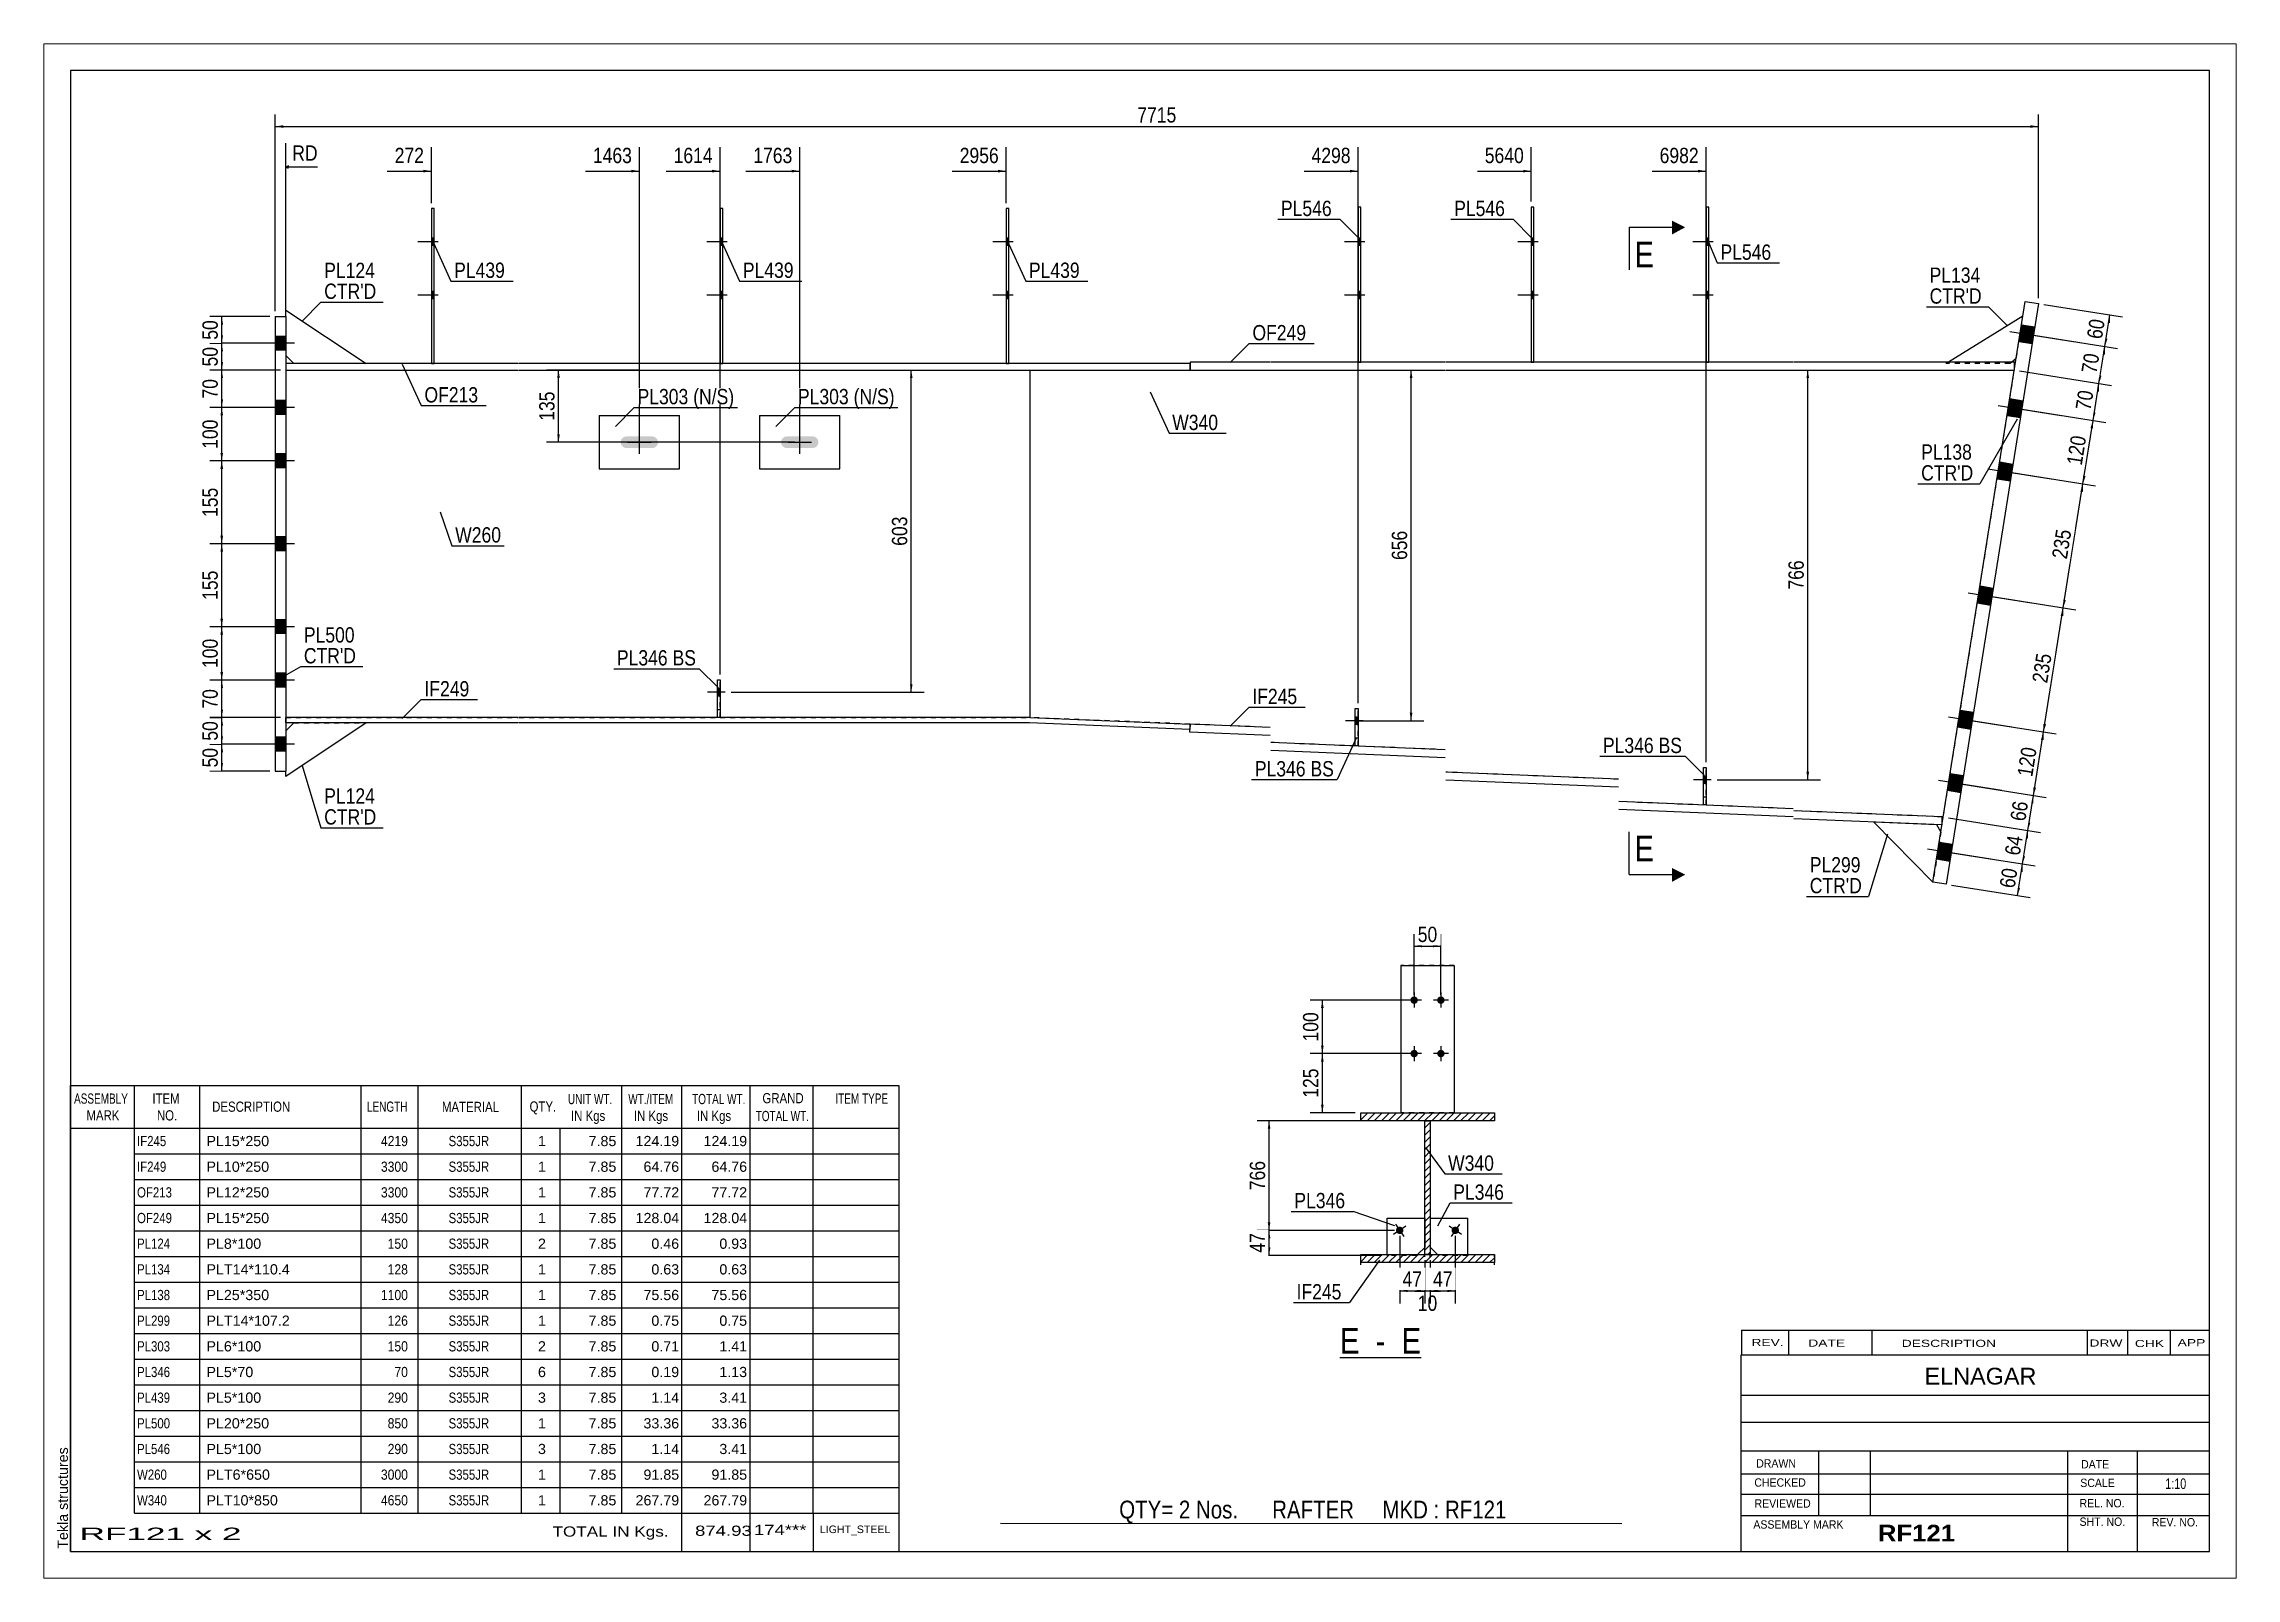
# Paper-space layout 'Layout1' of a CAD drawing. Header units: millimetres. Extents: x 0 to 410, y 0 to 287.
# The model-space entities are those that its viewports show. They can reach past a viewport. Long polylines and large blocks are cut down to what shows.
import ezdxf

# ---------------------------------------------------------------- set-up
doc = ezdxf.new("R2010")
doc.units = ezdxf.units.MM
doc.linetypes.add('DXK_LINE_DOT1', pattern=[1.8814, 0.9407, -0.9407])
doc.linetypes.add('DXK_LINE_DOT2', pattern=[3.9198, 1.9599, -1.9599])
doc.layers.add('Viewport layer', color=7, linetype='Continuous', plot=False)
doc.styles.add('Arial', font='ARIAL.TTF', dxfattribs={"height": 0.2})
doc.styles.add('Arial Bold', font='ARIALBD.TTF', dxfattribs={"height": 0.2})
doc.styles.add('Arial Narrow', font='ARIALN.TTF', dxfattribs={"height": 0.2})

# ---------------------------------------------------------------- blocks, each defined once
blk = doc.blocks.new('Unknown-623699608-1210')
at = {"color": 5, "linetype": 'Continuous'}
for p, q in [((359.73, 88.52), (-40.27, 88.52)), ((-40.27, 88.52), (-40.27, -188.48)), ((359.73, -188.48), (359.73, 88.52)), ((-40.27, -188.48), (359.73, -188.48))]:
    blk.add_line(p, q, dxfattribs=at)
at = {"color": 174, "linetype": 'Continuous', "style": 'Arial'}
blk.add_text('Tekla structures', height=1.9102, rotation=90, dxfattribs=at).set_placement((-40.77, -187.98))
blk = doc.blocks.new('Unknown-623699608-13 - 1526')
at = {"color": 7, "linetype": 'Continuous'}
blk.add_line((197.13, -152.23), (212.3, -152.23), dxfattribs=at)
at = {"color": 0, "linetype": 'Continuous'}
blk.add_wipeout([(200.78, -151.48), (200.78, -146.48), (197.13, -146.48), (197.13, -151.48)], dxfattribs=at)
blk.add_wipeout([(207.15, -151.48), (207.15, -146.48), (202.28, -146.48), (202.28, -151.48)], dxfattribs=at)
at = {"color": 6, "linetype": 'Continuous', "style": 'Arial Narrow'}
for s, height, p in [('E', 4.77, (197.13, -151.48)), (' - ', 4.772, (202.28, -151.48))]:
    blk.add_text(s, height=height, dxfattribs=at).set_placement(p)
at = {"color": 0, "linetype": 'Continuous'}
blk.add_wipeout([(212.3, -151.48), (212.3, -146.48), (208.65, -146.48), (208.65, -151.48)], dxfattribs=at)
at = {"color": 6, "linetype": 'Continuous', "style": 'Arial Narrow'}
blk.add_text('E', height=4.77, dxfattribs=at).set_placement((208.65, -151.48))
blk = doc.blocks.new('Bolt-623699608-2019 - 1732')
at = {"color": 3, "linetype": 'DXK_LINE_DOT2'}
for p, q in [((266.55, -44.15), (263.25, -44.15)), ((265.6, -43.45), (265.1, -43.45)), ((265.6, -44.85), (265.1, -44.85))]:
    blk.add_line(p, q, dxfattribs=at)
blk = doc.blocks.new('Part-623699608-1764 - 1732')
at = {"color": 2, "linetype": 'Continuous'}
for p, q in [((200, -37.8), (200, -30.8)), ((200, -30.8), (200.5, -30.8)), ((200.5, -30.8), (200.5, -37.8)), ((200.5, -37.8), (200, -37.8))]:
    blk.add_line(p, q, dxfattribs=at)
at = {"color": 7, "linetype": 'DXK_LINE_DOT1'}
blk.add_line((200, -36.3), (200.5, -36.3), dxfattribs=at)
blk = doc.blocks.new('Bolt-623699608-1740 - 1732')
at = {"linetype": 'Continuous'}
blk.add_hatch(color=3, dxfattribs=at).paths.add_polyline_path([(200.5, -33.8), (200.5, -32.4), (200, -32.4), (200, -33.8)])
at = {"color": 3, "linetype": 'Continuous'}
for p, q in [((200.5, -32.4), (200, -32.4)), ((201.45, -33.1), (198.15, -33.1)), ((200.5, -33.8), (200, -33.8))]:
    blk.add_line(p, q, dxfattribs=at)
blk = doc.blocks.new('Bolt-623699608-1741 - 1732')
at = {"color": 3, "linetype": 'DXK_LINE_DOT2'}
for p, q in [((200.5, -32.4), (200, -32.4)), ((201.45, -33.1), (198.15, -33.1)), ((200.5, -33.8), (200, -33.8))]:
    blk.add_line(p, q, dxfattribs=at)
blk = doc.blocks.new('Part-623699608-1877 - 1732')
at = {"color": 2, "linetype": 'Continuous'}
for p, q in [((88.6, 24), (103.6, 24)), ((88.6, 24), (88.6, 14)), ((103.6, 14), (103.6, 24)), ((88.6, 14), (103.6, 14))]:
    blk.add_line(p, q, dxfattribs=at)
blk = doc.blocks.new('Bolt-623699608-1742 - 1732')
at = {"linetype": 'Continuous'}
for points in [[(201, 55.8), (201, 57.2), (200.5, 57.2), (200.5, 55.8)], [(201, 55.8), (201, 57.2), (200.5, 57.2), (200.5, 55.8)], [(201, 45.8), (201, 47.2), (200.5, 47.2), (200.5, 45.8)], [(201, 45.8), (201, 47.2), (200.5, 47.2), (200.5, 45.8)]]:
    blk.add_hatch(color=3, dxfattribs=at).paths.add_polyline_path(points)
at = {"color": 3, "linetype": 'Continuous'}
for p, q in [((201.8, 56.5), (198, 56.5)), ((201.8, 56.5), (198, 56.5)), ((201, 57.2), (200.5, 57.2)), ((201, 57.2), (200.5, 57.2)), ((201, 55.8), (200.5, 55.8)), ((201, 55.8), (200.5, 55.8)), ((201.8, 46.5), (198, 46.5)), ((201.8, 46.5), (198, 46.5)), ((201, 47.2), (200.5, 47.2)), ((201, 47.2), (200.5, 47.2)), ((201, 45.8), (200.5, 45.8)), ((201, 45.8), (200.5, 45.8))]:
    blk.add_line(p, q, dxfattribs=at)
blk = doc.blocks.new('Part-623699608-1786 - 1732')
at = {"color": 7, "linetype": 'DXK_LINE_DOT1'}
for p, q in [((200, -37.8), (200, -30.8)), ((200, -30.8), (200.5, -30.8)), ((200.5, -37.8), (200.5, -30.8)), ((200.5, -37.8), (200, -37.8))]:
    blk.add_line(p, q, dxfattribs=at)
blk = doc.blocks.new('Part-623699608-1791 - 1732')
at = {"color": 2, "linetype": 'Continuous'}
for p, q in [((201, 63), (200.5, 63)), ((200.5, 63), (200.5, 34)), ((201, 34), (201, 63))]:
    blk.add_line(p, q, dxfattribs=at)
at = {"color": 7, "linetype": 'DXK_LINE_DOT1'}
blk.add_line((200.5, 34), (201, 34), dxfattribs=at)
blk = doc.blocks.new('Part-623699608-2133 - 1732')
at = {"color": 2, "linetype": 'Continuous'}
for p, q in [((169.04, -35.23), (169.1, -33.73)), ((184.1, -35.85), (169.04, -35.23)), ((184.1, -34.35), (169.1, -33.73)), ((216.8, -38.51), (184.2, -37.17)), ((216.8, -40.01), (184.2, -38.67)), ((249.2, -44.04), (216.9, -42.71)), ((249.2, -45.54), (216.9, -44.21)), ((281.9, -49.56), (249.3, -48.22)), ((281.9, -51.06), (249.3, -49.72)), ((309.78, -51.08), (282, -49.94)), ((309.72, -52.58), (282, -51.44)), ((309.72, -52.56), (309.78, -51.08))]:
    blk.add_line(p, q, dxfattribs=at)
at = {"color": 7, "linetype": 'DXK_LINE_DOT1'}
for p in [(309.72, -52.56), (309.72, -52.58)]:
    blk.add_line(p, (309.72, -52.58), dxfattribs=at)
blk = doc.blocks.new('Part-623699608-1984 - 1732')
at = {"color": 2, "linetype": 'Continuous'}
for p, q in [((233.4, 63), (232.9, 63)), ((232.9, 63), (232.9, 34)), ((233.4, 34), (233.4, 63))]:
    blk.add_line(p, q, dxfattribs=at)
at = {"color": 7, "linetype": 'DXK_LINE_DOT1'}
blk.add_line((232.9, 34), (233.4, 34), dxfattribs=at)
blk = doc.blocks.new('Part-623699608-1796 - 1732')
at = {"color": 2, "linetype": 'Continuous'}
for p, q in [((0, 33.7), (0, 32.5)), ((43.5, 33.7), (0, 33.7)), ((118.6, 33.7), (43.6, 33.7)), ((169.1, 33.7), (118.7, 33.7)), ((169.1, 32.5), (169.1, 33.7)), ((0, 32.5), (43.5, 32.5)), ((43.6, 32.5), (118.6, 32.5)), ((118.7, 32.5), (169.1, 32.5))]:
    blk.add_line(p, q, dxfattribs=at)
blk = doc.blocks.new('Part-623699608-1882 - 1732')
at = {"color": 2, "linetype": 'Continuous'}
for p, q in [((58.6, 24), (73.6, 24)), ((58.6, 24), (58.6, 14)), ((73.6, 14), (73.6, 24)), ((58.6, 14), (73.6, 14))]:
    blk.add_line(p, q, dxfattribs=at)
blk = doc.blocks.new('Part-623699608-1818 - 1732')
at = {"color": 2, "linetype": 'Continuous'}
for p, q in [((184.1, 34), (169.1, 34)), ((169.1, 34), (169.1, 32.5)), ((216.8, 34), (184.2, 34)), ((249.2, 34), (216.9, 34)), ((281.9, 34), (249.3, 34)), ((323.25, 34), (282, 34)), ((323.25, 32.5), (323.25, 34)), ((169.1, 32.5), (184.1, 32.5)), ((184.2, 32.5), (216.8, 32.5)), ((216.9, 32.5), (249.2, 32.5)), ((249.3, 32.5), (281.9, 32.5)), ((282, 32.5), (323.25, 32.5))]:
    blk.add_line(p, q, dxfattribs=at)
blk = doc.blocks.new('Part-623699608-1823 - 1732')
at = {"color": 2, "linetype": 'Continuous'}
for p, q in [((139.1, 32.5), (139.1, -32.5)), ((309.78, -51.08), (309.96, -51.09))]:
    blk.add_line(p, q, dxfattribs=at)
at = {"color": 7, "linetype": 'DXK_LINE_DOT1'}
for p, q in [((139.1, 32.5), (184.1, 32.5)), ((184.2, 32.5), (216.8, 32.5)), ((216.9, 32.5), (249.2, 32.5)), ((249.3, 32.5), (281.9, 32.5)), ((282, 32.5), (323.25, 32.5)), ((309.96, -51.09), (323.25, 32.5)), ((184.1, -34.35), (139.1, -32.5)), ((216.8, -38.51), (184.2, -37.17)), ((249.2, -44.04), (216.9, -42.71)), ((281.9, -49.56), (249.3, -48.22)), ((309.78, -51.08), (282, -49.94))]:
    blk.add_line(p, q, dxfattribs=at)
blk = doc.blocks.new('Bolt-623699608-2016 - 1732')
at = {"linetype": 'Continuous'}
blk.add_hatch(color=3, dxfattribs=at).paths.add_polyline_path([(81.2, -28.47), (81.2, -27.07), (80.7, -27.07), (80.7, -28.47)])
at = {"color": 3, "linetype": 'Continuous'}
for p, q in [((82.15, -27.77), (78.85, -27.77)), ((81.2, -27.07), (80.7, -27.07)), ((81.2, -28.47), (80.7, -28.47))]:
    blk.add_line(p, q, dxfattribs=at)
blk = doc.blocks.new('Bolt-623699608-2020 - 1732')
at = {"linetype": 'Continuous'}
for points in [[(266.1, 55.8), (266.1, 57.2), (265.6, 57.2), (265.6, 55.8)], [(266.1, 55.8), (266.1, 57.2), (265.6, 57.2), (265.6, 55.8)], [(266.1, 45.8), (266.1, 47.2), (265.6, 47.2), (265.6, 45.8)], [(266.1, 45.8), (266.1, 47.2), (265.6, 47.2), (265.6, 45.8)]]:
    blk.add_hatch(color=3, dxfattribs=at).paths.add_polyline_path(points)
at = {"color": 3, "linetype": 'Continuous'}
for p, q in [((266.9, 56.5), (263.1, 56.5)), ((266.9, 56.5), (263.1, 56.5)), ((266.1, 57.2), (265.6, 57.2)), ((266.1, 57.2), (265.6, 57.2)), ((266.1, 55.8), (265.6, 55.8)), ((266.1, 55.8), (265.6, 55.8)), ((266.9, 46.5), (263.1, 46.5)), ((266.9, 46.5), (263.1, 46.5)), ((266.1, 47.2), (265.6, 47.2)), ((266.1, 47.2), (265.6, 47.2)), ((266.1, 45.8), (265.6, 45.8)), ((266.1, 45.8), (265.6, 45.8))]:
    blk.add_line(p, q, dxfattribs=at)
blk = doc.blocks.new('Part-623699608-1828 - 1732')
at = {"color": 2, "linetype": 'Continuous'}
for p, q in [((43.5, -32.5), (0, -32.5)), ((0, -33.5), (0, -32.5)), ((118.6, -32.5), (43.6, -32.5)), ((139.1, -32.5), (118.7, -32.5)), ((139.1, -32.5), (169.1, -33.73)), ((43.5, -33.5), (0, -33.5)), ((118.6, -33.5), (43.6, -33.5)), ((139.08, -33.5), (118.7, -33.5)), ((169.06, -34.73), (139.08, -33.5)), ((169.1, -33.73), (169.06, -34.73))]:
    blk.add_line(p, q, dxfattribs=at)
blk = doc.blocks.new('Part-623699608-1935 - 1732')
at = {"color": 2, "linetype": 'Continuous'}
for p, q in [((308.02, -63.3), (325.29, 45.34)), ((325.29, 45.34), (327.76, 44.94)), ((327.76, 44.94), (310.49, -63.69)), ((310.49, -63.69), (308.02, -63.3))]:
    blk.add_line(p, q, dxfattribs=at)
blk = doc.blocks.new('Bolt-623699608-2024 - 1732')
at = {"linetype": 'Continuous'}
for points in [[(27.7, 55.8), (27.7, 57.2), (27.2, 57.2), (27.2, 55.8)], [(27.7, 55.8), (27.7, 57.2), (27.2, 57.2), (27.2, 55.8)], [(27.7, 45.8), (27.7, 47.2), (27.2, 47.2), (27.2, 45.8)], [(27.7, 45.8), (27.7, 47.2), (27.2, 47.2), (27.2, 45.8)]]:
    blk.add_hatch(color=3, dxfattribs=at).paths.add_polyline_path(points)
at = {"color": 3, "linetype": 'Continuous'}
for p, q in [((28.5, 56.5), (24.7, 56.5)), ((28.5, 56.5), (24.7, 56.5)), ((27.7, 57.2), (27.2, 57.2)), ((27.7, 57.2), (27.2, 57.2)), ((27.7, 55.8), (27.2, 55.8)), ((27.7, 55.8), (27.2, 55.8)), ((28.5, 46.5), (24.7, 46.5)), ((28.5, 46.5), (24.7, 46.5)), ((27.7, 47.2), (27.2, 47.2)), ((27.7, 47.2), (27.2, 47.2)), ((27.7, 45.8), (27.2, 45.8)), ((27.7, 45.8), (27.2, 45.8))]:
    blk.add_line(p, q, dxfattribs=at)
blk = doc.blocks.new('Bolt-623699608-2028 - 1732')
at = {"linetype": 'Continuous'}
blk.add_hatch(color=3, dxfattribs=at).paths.add_polyline_path([(99.27, 18.22), (99.51, 18.58), (99.6, 19), (99.51, 19.42), (99.27, 19.78), (98.92, 20.01), (98.5, 20.1), (93.7, 20.1), (93.28, 20.01), (92.92, 19.78), (92.68, 19.42), (92.6, 19), (92.68, 18.58), (92.92, 18.22), (93.28, 17.98), (93.7, 17.9), (98.5, 17.9), (98.92, 17.98)])
at = {"color": 3, "linetype": 'Continuous'}
for p, q in [((96.1, 16.8), (96.1, 21.2)), ((93.9, 19), (98.3, 19))]:
    blk.add_line(p, q, dxfattribs=at)
blk = doc.blocks.new('Part-623699608-1964 - 1732')
at = {"color": 2, "linetype": 'Continuous'}
for p, q in [((324.85, 42.59), (310.93, 34)), ((323.6, 34.69), (322.79, 34))]:
    blk.add_line(p, q, dxfattribs=at)
at = {"color": 7, "linetype": 'DXK_LINE_DOT1'}
for p, q in [((323.6, 34.69), (324.85, 42.59)), ((310.93, 34), (310.44, 33.7)), ((322.44, 33.7), (310.44, 33.7)), ((322.79, 34), (322.44, 33.7))]:
    blk.add_line(p, q, dxfattribs=at)
blk = doc.blocks.new('Part-623699608-1969 - 1732')
at = {"color": 2, "linetype": 'Continuous'}
for p, q in [((81.7, 62.7), (81.2, 62.7)), ((81.2, 62.7), (81.2, 33.7)), ((81.7, 33.7), (81.7, 62.7))]:
    blk.add_line(p, q, dxfattribs=at)
at = {"color": 7, "linetype": 'DXK_LINE_DOT1'}
blk.add_line((81.2, 33.7), (81.7, 33.7), dxfattribs=at)
blk = doc.blocks.new('Part-623699608-1974 - 1732')
at = {"color": 2, "linetype": 'Continuous'}
for p, q in [((27.7, 62.7), (27.2, 62.7)), ((27.2, 62.7), (27.2, 33.7)), ((27.7, 33.7), (27.7, 62.7))]:
    blk.add_line(p, q, dxfattribs=at)
at = {"color": 7, "linetype": 'DXK_LINE_DOT1'}
blk.add_line((27.2, 33.7), (27.7, 33.7), dxfattribs=at)
blk = doc.blocks.new('Part-623699608-1979 - 1732')
at = {"color": 2, "linetype": 'Continuous'}
for p, q in [((135.2, 62.7), (134.7, 62.7)), ((134.7, 62.7), (134.7, 33.7)), ((135.2, 33.7), (135.2, 62.7))]:
    blk.add_line(p, q, dxfattribs=at)
at = {"color": 7, "linetype": 'DXK_LINE_DOT1'}
blk.add_line((134.7, 33.7), (135.2, 33.7), dxfattribs=at)
blk = doc.blocks.new('Bolt-623699608-2017 - 1732')
at = {"color": 3, "linetype": 'DXK_LINE_DOT2'}
for p, q in [((82.15, -27.77), (78.85, -27.77)), ((81.2, -27.07), (80.7, -27.07)), ((81.2, -28.47), (80.7, -28.47))]:
    blk.add_line(p, q, dxfattribs=at)
blk = doc.blocks.new('Part-623699608-2123 - 1732')
at = {"color": 7, "linetype": 'DXK_LINE_DOT1'}
for p, q in [((265.1, -48.85), (265.1, -41.85)), ((265.1, -41.85), (265.6, -41.85)), ((265.6, -48.85), (265.6, -41.85)), ((265.6, -48.85), (265.1, -48.85))]:
    blk.add_line(p, q, dxfattribs=at)
blk = doc.blocks.new('Bolt-623699608-2018 - 1732')
at = {"linetype": 'Continuous'}
blk.add_hatch(color=3, dxfattribs=at).paths.add_polyline_path([(265.6, -44.85), (265.6, -43.45), (265.1, -43.45), (265.1, -44.85)])
at = {"color": 3, "linetype": 'Continuous'}
for p, q in [((266.55, -44.15), (263.25, -44.15)), ((265.6, -43.45), (265.1, -43.45)), ((265.6, -44.85), (265.1, -44.85))]:
    blk.add_line(p, q, dxfattribs=at)
blk = doc.blocks.new('Part-623699608-2059 - 1732')
at = {"color": 2, "linetype": 'Continuous'}
for p, q in [((308.02, -63.3), (297, -52.06)), ((308.73, -52.55), (297, -52.06)), ((309.52, -53.85), (308.73, -52.55))]:
    blk.add_line(p, q, dxfattribs=at)
at = {"color": 7, "linetype": 'DXK_LINE_DOT1'}
blk.add_line((309.52, -53.85), (308.02, -63.3), dxfattribs=at)
blk = doc.blocks.new('Part-623699608-2128 - 1732')
at = {"color": 2, "linetype": 'Continuous'}
for p, q in [((266.1, 63), (265.6, 63)), ((265.6, 63), (265.6, 34)), ((266.1, 34), (266.1, 63))]:
    blk.add_line(p, q, dxfattribs=at)
at = {"color": 7, "linetype": 'DXK_LINE_DOT1'}
blk.add_line((265.6, 34), (266.1, 34), dxfattribs=at)
blk = doc.blocks.new('Part-623699608-2064 - 1732')
at = {"color": 7, "linetype": 'DXK_LINE_DOT1'}
for p, q in [((0, 32.5), (0, -32.5)), ((0, 32.5), (43.5, 32.5)), ((43.6, 32.5), (118.6, 32.5)), ((118.7, 32.5), (139.1, 32.5)), ((139.1, 32.5), (139.1, -32.5)), ((0, -32.5), (43.5, -32.5)), ((43.6, -32.5), (118.6, -32.5)), ((118.7, -32.5), (139.1, -32.5))]:
    blk.add_line(p, q, dxfattribs=at)
blk = doc.blocks.new('Bolt-623699608-2021 - 1732')
at = {"linetype": 'Continuous'}
for points in [[(-2, 38.8), (-2, 36.2), (0, 36.2), (0, 38.8)], [(-2, 38.8), (-2, 36.2), (0, 36.2), (0, 38.8)], [(-2, 26.8), (-2, 24.2), (0, 24.2), (0, 26.8)], [(-2, 26.8), (-2, 24.2), (0, 24.2), (0, 26.8)], [(-2, 16.8), (-2, 14.2), (0, 14.2), (0, 16.8)], [(-2, 16.8), (-2, 14.2), (0, 14.2), (0, 16.8)], [(-2, 1.3), (-2, -1.3), (0, -1.3), (0, 1.3)], [(-2, 1.3), (-2, -1.3), (0, -1.3), (0, 1.3)], [(-2, -14.2), (-2, -16.8), (0, -16.8), (0, -14.2)], [(-2, -14.2), (-2, -16.8), (0, -16.8), (0, -14.2)], [(-2, -24.2), (-2, -26.8), (0, -26.8), (0, -24.2)], [(-2, -24.2), (-2, -26.8), (0, -26.8), (0, -24.2)], [(-2, -36.2), (-2, -38.8), (0, -38.8), (0, -36.2)], [(-2, -36.2), (-2, -38.8), (0, -38.8), (0, -36.2)]]:
    blk.add_hatch(color=3, dxfattribs=at).paths.add_polyline_path(points)
at = {"color": 3, "linetype": 'Continuous'}
for p, q in [((1.59, 37.5), (-9, 37.5)), ((1.59, 37.5), (-9, 37.5)), ((0, 38.8), (-2, 38.8)), ((0, 38.8), (-2, 38.8)), ((0, 36.2), (-2, 36.2)), ((0, 36.2), (-2, 36.2)), ((1.59, 25.5), (-9, 25.5)), ((1.59, 25.5), (-9, 25.5)), ((0, 26.8), (-2, 26.8)), ((0, 26.8), (-2, 26.8)), ((0, 24.2), (-2, 24.2)), ((0, 24.2), (-2, 24.2)), ((0, 16.8), (-2, 16.8)), ((0, 16.8), (-2, 16.8)), ((1.59, 15.5), (-9, 15.5)), ((1.59, 15.5), (-9, 15.5)), ((0, 14.2), (-2, 14.2)), ((0, 14.2), (-2, 14.2)), ((1.59, 0), (-9, 0)), ((1.59, 0), (-9, 0)), ((0, 1.3), (-2, 1.3)), ((0, 1.3), (-2, 1.3)), ((0, -1.3), (-2, -1.3)), ((0, -1.3), (-2, -1.3)), ((1.59, -15.5), (-9, -15.5)), ((1.59, -15.5), (-9, -15.5)), ((0, -14.2), (-2, -14.2)), ((0, -14.2), (-2, -14.2)), ((0, -16.8), (-2, -16.8)), ((0, -16.8), (-2, -16.8)), ((0, -24.2), (-2, -24.2)), ((0, -24.2), (-2, -24.2)), ((1.59, -25.5), (-9, -25.5)), ((1.59, -25.5), (-9, -25.5)), ((0, -26.8), (-2, -26.8)), ((0, -26.8), (-2, -26.8)), ((0, -36.2), (-2, -36.2)), ((0, -36.2), (-2, -36.2)), ((1.59, -37.5), (-9, -37.5)), ((1.59, -37.5), (-9, -37.5)), ((0, -38.8), (-2, -38.8)), ((0, -38.8), (-2, -38.8))]:
    blk.add_line(p, q, dxfattribs=at)
blk = doc.blocks.new('Part-623699608-2167 - 1732')
at = {"color": 2, "linetype": 'Continuous'}
for p, q in [((0, 42.5), (0, 43.7)), ((0, 43.7), (15, 33.7)), ((0, 35.2), (1.5, 33.7))]:
    blk.add_line(p, q, dxfattribs=at)
at = {"color": 7, "linetype": 'DXK_LINE_DOT1'}
for p, q in [((0, 42.5), (0, 35.2)), ((15, 33.7), (1.5, 33.7))]:
    blk.add_line(p, q, dxfattribs=at)
blk = doc.blocks.new('Bolt-623699608-2022 - 1732')
at = {"linetype": 'Continuous'}
for points in [[(233.4, 55.8), (233.4, 57.2), (232.9, 57.2), (232.9, 55.8)], [(233.4, 55.8), (233.4, 57.2), (232.9, 57.2), (232.9, 55.8)], [(233.4, 45.8), (233.4, 47.2), (232.9, 47.2), (232.9, 45.8)], [(233.4, 45.8), (233.4, 47.2), (232.9, 47.2), (232.9, 45.8)]]:
    blk.add_hatch(color=3, dxfattribs=at).paths.add_polyline_path(points)
at = {"color": 3, "linetype": 'Continuous'}
for p, q in [((234.2, 56.5), (230.4, 56.5)), ((234.2, 56.5), (230.4, 56.5)), ((233.4, 57.2), (232.9, 57.2)), ((233.4, 57.2), (232.9, 57.2)), ((233.4, 55.8), (232.9, 55.8)), ((233.4, 55.8), (232.9, 55.8)), ((234.2, 46.5), (230.4, 46.5)), ((234.2, 46.5), (230.4, 46.5)), ((233.4, 47.2), (232.9, 47.2)), ((233.4, 47.2), (232.9, 47.2)), ((233.4, 45.8), (232.9, 45.8)), ((233.4, 45.8), (232.9, 45.8))]:
    blk.add_line(p, q, dxfattribs=at)
blk = doc.blocks.new('Bolt-623699608-2023 - 1732')
at = {"linetype": 'Continuous'}
for points in [[(135.2, 55.8), (135.2, 57.2), (134.7, 57.2), (134.7, 55.8)], [(135.2, 55.8), (135.2, 57.2), (134.7, 57.2), (134.7, 55.8)], [(135.2, 45.8), (135.2, 47.2), (134.7, 47.2), (134.7, 45.8)], [(135.2, 45.8), (135.2, 47.2), (134.7, 47.2), (134.7, 45.8)]]:
    blk.add_hatch(color=3, dxfattribs=at).paths.add_polyline_path(points)
at = {"color": 3, "linetype": 'Continuous'}
for p, q in [((136, 56.5), (132.2, 56.5)), ((136, 56.5), (132.2, 56.5)), ((135.2, 57.2), (134.7, 57.2)), ((135.2, 57.2), (134.7, 57.2)), ((135.2, 55.8), (134.7, 55.8)), ((135.2, 55.8), (134.7, 55.8)), ((136, 46.5), (132.2, 46.5)), ((136, 46.5), (132.2, 46.5)), ((135.2, 47.2), (134.7, 47.2)), ((135.2, 47.2), (134.7, 47.2)), ((135.2, 45.8), (134.7, 45.8)), ((135.2, 45.8), (134.7, 45.8))]:
    blk.add_line(p, q, dxfattribs=at)
blk = doc.blocks.new('Bolt-623699608-2025 - 1732')
at = {"linetype": 'Continuous'}
for points in [[(81.7, 55.8), (81.7, 57.2), (81.2, 57.2), (81.2, 55.8)], [(81.7, 55.8), (81.7, 57.2), (81.2, 57.2), (81.2, 55.8)], [(81.7, 45.8), (81.7, 47.2), (81.2, 47.2), (81.2, 45.8)], [(81.7, 45.8), (81.7, 47.2), (81.2, 47.2), (81.2, 45.8)]]:
    blk.add_hatch(color=3, dxfattribs=at).paths.add_polyline_path(points)
at = {"color": 3, "linetype": 'Continuous'}
for p, q in [((82.5, 56.5), (78.7, 56.5)), ((82.5, 56.5), (78.7, 56.5)), ((81.7, 57.2), (81.2, 57.2)), ((81.7, 57.2), (81.2, 57.2)), ((81.7, 55.8), (81.2, 55.8)), ((81.7, 55.8), (81.2, 55.8)), ((82.5, 46.5), (78.7, 46.5)), ((82.5, 46.5), (78.7, 46.5)), ((81.7, 47.2), (81.2, 47.2)), ((81.7, 47.2), (81.2, 47.2)), ((81.7, 45.8), (81.2, 45.8)), ((81.7, 45.8), (81.2, 45.8))]:
    blk.add_line(p, q, dxfattribs=at)
blk = doc.blocks.new('Bolt-623699608-2026 - 1732')
at = {"linetype": 'Continuous'}
for points in [[(324.6, 40.99), (324.1, 37.83), (326.57, 37.44), (327.07, 40.6)], [(324.6, 40.99), (324.1, 37.83), (326.57, 37.44), (327.07, 40.6)], [(322.4, 27.17), (321.9, 24.01), (324.37, 23.61), (324.87, 26.77)], [(322.4, 27.17), (321.9, 24.01), (324.37, 23.61), (324.87, 26.77)], [(320.52, 15.31), (320.01, 12.15), (322.48, 11.76), (322.99, 14.92)], [(320.52, 15.31), (320.01, 12.15), (322.48, 11.76), (322.99, 14.92)], [(316.83, -7.89), (316.32, -11.05), (318.79, -11.45), (319.3, -8.29)], [(316.83, -7.89), (316.32, -11.05), (318.79, -11.45), (319.3, -8.29)], [(313.14, -31.1), (312.63, -34.26), (315.1, -34.66), (315.6, -31.49)], [(313.14, -31.1), (312.63, -34.26), (315.1, -34.66), (315.6, -31.49)], [(311.25, -42.95), (310.75, -46.11), (313.22, -46.51), (313.72, -43.35)], [(311.25, -42.95), (310.75, -46.11), (313.22, -46.51), (313.72, -43.35)], [(309.21, -55.79), (308.71, -58.95), (311.18, -59.34), (311.68, -56.18)], [(309.21, -55.79), (308.71, -58.95), (311.18, -59.34), (311.68, -56.18)]]:
    blk.add_hatch(color=3, dxfattribs=at).paths.add_polyline_path(points)
at = {"color": 3, "linetype": 'Continuous'}
for p, q in [((322.4, 39.72), (334.22, 37.84)), ((322.4, 39.72), (334.22, 37.84)), ((324.1, 37.83), (326.57, 37.44)), ((324.1, 37.83), (326.57, 37.44)), ((324.6, 40.99), (327.07, 40.6)), ((324.6, 40.99), (327.07, 40.6)), ((320.2, 25.9), (332.03, 24.02)), ((320.2, 25.9), (332.03, 24.02)), ((322.4, 27.17), (324.87, 26.77)), ((322.4, 27.17), (324.87, 26.77)), ((321.9, 24.01), (324.37, 23.61)), ((321.9, 24.01), (324.37, 23.61)), ((318.32, 14.04), (330.14, 12.16)), ((318.32, 14.04), (330.14, 12.16)), ((320.52, 15.31), (322.99, 14.92)), ((320.52, 15.31), (322.99, 14.92)), ((320.01, 12.15), (322.48, 11.76)), ((320.01, 12.15), (322.48, 11.76)), ((316.83, -7.89), (319.3, -8.29)), ((316.83, -7.89), (319.3, -8.29)), ((314.62, -9.16), (326.45, -11.04)), ((314.62, -9.16), (326.45, -11.04)), ((316.32, -11.05), (318.79, -11.45)), ((316.32, -11.05), (318.79, -11.45)), ((310.93, -32.37), (322.76, -34.25)), ((310.93, -32.37), (322.76, -34.25)), ((313.14, -31.1), (315.6, -31.49)), ((313.14, -31.1), (315.6, -31.49)), ((312.63, -34.26), (315.1, -34.66)), ((312.63, -34.26), (315.1, -34.66)), ((309.05, -44.22), (320.88, -46.1)), ((309.05, -44.22), (320.88, -46.1)), ((311.25, -42.95), (313.72, -43.35)), ((311.25, -42.95), (313.72, -43.35)), ((310.75, -46.11), (313.22, -46.51)), ((310.75, -46.11), (313.22, -46.51)), ((307.01, -57.06), (318.83, -58.94)), ((307.01, -57.06), (318.83, -58.94)), ((309.21, -55.79), (311.68, -56.18)), ((309.21, -55.79), (311.68, -56.18)), ((308.71, -58.95), (311.18, -59.34)), ((308.71, -58.95), (311.18, -59.34))]:
    blk.add_line(p, q, dxfattribs=at)
blk = doc.blocks.new('Bolt-623699608-2027 - 1732')
at = {"linetype": 'Continuous'}
blk.add_hatch(color=3, dxfattribs=at).paths.add_polyline_path([(69.27, 18.22), (69.51, 18.58), (69.6, 19), (69.51, 19.42), (69.27, 19.78), (68.92, 20.01), (68.5, 20.1), (63.7, 20.1), (63.28, 20.01), (62.92, 19.78), (62.68, 19.42), (62.6, 19), (62.68, 18.58), (62.92, 18.22), (63.28, 17.98), (63.7, 17.9), (68.5, 17.9), (68.92, 17.98)])
at = {"color": 3, "linetype": 'Continuous'}
for p, q in [((66.1, 16.8), (66.1, 21.2)), ((63.9, 19), (68.3, 19))]:
    blk.add_line(p, q, dxfattribs=at)
blk = doc.blocks.new('Part-623699608-2091 - 1732')
at = {"color": 2, "linetype": 'Continuous'}
for p, q in [((80.7, -32.47), (80.7, -25.47)), ((80.7, -25.47), (81.2, -25.47)), ((81.2, -25.47), (81.2, -32.47)), ((81.2, -32.47), (80.7, -32.47))]:
    blk.add_line(p, q, dxfattribs=at)
at = {"color": 7, "linetype": 'DXK_LINE_DOT1'}
blk.add_line((80.7, -30.97), (81.2, -30.97), dxfattribs=at)
blk = doc.blocks.new('Part-623699608-2113 - 1732')
at = {"color": 7, "linetype": 'DXK_LINE_DOT1'}
for p, q in [((80.7, -32.47), (80.7, -25.47)), ((80.7, -25.47), (81.2, -25.47)), ((81.2, -32.47), (81.2, -25.47)), ((81.2, -32.47), (80.7, -32.47))]:
    blk.add_line(p, q, dxfattribs=at)
blk = doc.blocks.new('Part-623699608-2118 - 1732')
at = {"color": 2, "linetype": 'Continuous'}
for p, q in [((265.1, -48.85), (265.1, -41.85)), ((265.1, -41.85), (265.6, -41.85)), ((265.6, -41.85), (265.6, -48.85)), ((265.6, -48.85), (265.1, -48.85))]:
    blk.add_line(p, q, dxfattribs=at)
at = {"color": 7, "linetype": 'DXK_LINE_DOT1'}
blk.add_line((265.1, -47.35), (265.6, -47.35), dxfattribs=at)
blk = doc.blocks.new('Part-623699608-2162 - 1732')
at = {"color": 2, "linetype": 'Continuous'}
for p, q in [((15, -33.5), (0, -43.5)), ((1.5, -33.5), (0, -35)), ((0, -43.5), (0, -42.5))]:
    blk.add_line(p, q, dxfattribs=at)
at = {"color": 7, "linetype": 'DXK_LINE_DOT1'}
for p, q in [((0, -35), (0, -42.5)), ((1.5, -33.5), (15, -33.5))]:
    blk.add_line(p, q, dxfattribs=at)
blk = doc.blocks.new('Part-623699608-2196 - 1732')
at = {"color": 2, "linetype": 'Continuous'}
for p, q in [((-2, 42.5), (0, 42.5)), ((-2, 42.5), (-2, -42.5)), ((0, 42.5), (0, -42.5)), ((-2, -42.5), (0, -42.5))]:
    blk.add_line(p, q, dxfattribs=at)
blk = doc.blocks.new('Bolt-623699608-1583 - 1526')
at = {"linetype": 'Continuous'}
blk.add_hatch(color=3, dxfattribs=at).paths.add_polyline_path([(208.87, -128.02, -1), (207.72, -128.82, -1)])
at = {"color": 3, "linetype": 'Continuous'}
for p, q in [((209.45, -127.63), (207.14, -129.21)), ((207.5, -127.27), (209.09, -129.57))]:
    blk.add_line(p, q, dxfattribs=at)
blk = doc.blocks.new('Part-623699608-1559 - 1526')
at = {"color": 2, "linetype": 'Continuous'}
for p, q in [((208.5, -78.85), (218.5, -78.85)), ((208.5, -78.85), (208.5, -101.31)), ((218.5, -78.85), (218.5, -101.31)), ((208.5, -101.41), (208.5, -106.41)), ((218.5, -101.41), (218.5, -106.41))]:
    blk.add_line(p, q, dxfattribs=at)
at = {"color": 7, "linetype": 'DXK_LINE_DOT1'}
for p, q in [((218.5, -78.85), (208.5, -78.85)), ((218.5, -106.41), (208.5, -106.41))]:
    blk.add_line(p, q, dxfattribs=at)
blk = doc.blocks.new('Bolt-623699608-1582 - 1526')
at = {"linetype": 'Continuous'}
for points in [[(211.7, -85.36, -1), (210.3, -85.36, -1)], [(216.7, -85.36, -1), (215.3, -85.36, -1)], [(211.7, -95.36, -1), (210.3, -95.36, -1)], [(216.7, -95.36, -1), (215.3, -95.36, -1)]]:
    blk.add_hatch(color=3, dxfattribs=at).paths.add_polyline_path(points)
at = {"color": 3, "linetype": 'Continuous'}
for p, q in [((212.4, -85.36), (209.6, -85.36)), ((211, -83.96), (211, -86.76)), ((217.4, -85.36), (214.6, -85.36)), ((216, -83.96), (216, -86.76)), ((211, -93.96), (211, -96.76)), ((216, -93.96), (216, -96.76)), ((212.4, -95.36), (209.6, -95.36)), ((217.4, -95.36), (214.6, -95.36))]:
    blk.add_line(p, q, dxfattribs=at)
blk = doc.blocks.new('Part-623699608-1558 - 1526')
at = {"linetype": 'Continuous'}
h = blk.add_hatch(dxfattribs=at)
h.set_pattern_fill('', scale=0.3, style=0, pattern_type=0)
h.set_pattern_definition([(45, (200.9977, -132.942), (-0.67352, 0.67352), [])])
h.paths.add_polyline_path([(226, -132.94), (201, -132.94), (201, -134.44), (226, -134.44)])
at = {"color": 7, "linetype": 'DXK_LINE_DOT1'}
for p, q in [((201, -133.39), (201, -132.94)), ((226, -133.39), (226, -132.94))]:
    blk.add_line(p, q, dxfattribs=at)
at = {"color": 2, "linetype": 'Continuous'}
for p, q in [((201, -132.94), (226, -132.94)), ((201, -134.44), (201, -132.94)), ((201, -134.89), (201, -134.44)), ((226, -134.44), (201, -134.44)), ((226, -132.94), (226, -134.44)), ((226, -134.89), (226, -134.44))]:
    blk.add_line(p, q, dxfattribs=at)
blk = doc.blocks.new('Part-623699608-1581 - 1526')
at = {"color": 2, "linetype": 'Continuous'}
for p, q in [((205.97, -126.12), (212.97, -126.12)), ((205.97, -132.94), (205.97, -126.12)), ((212.97, -126.12), (212.97, -131.62)), ((211.65, -132.94), (212.97, -131.62))]:
    blk.add_line(p, q, dxfattribs=at)
at = {"color": 7, "linetype": 'DXK_LINE_DOT1'}
for p, q in [((205.97, -126.12), (212.97, -126.12)), ((205.97, -133.12), (205.97, -132.94)), ((211.47, -133.12), (205.97, -133.12)), ((211.65, -132.94), (211.47, -133.12))]:
    blk.add_line(p, q, dxfattribs=at)
blk = doc.blocks.new('Bolt-623699608-1584 - 1526')
at = {"linetype": 'Continuous'}
blk.add_hatch(color=3, dxfattribs=at).paths.add_polyline_path([(219.27, -128.82, -1), (218.12, -128.02, -1)])
at = {"color": 3, "linetype": 'Continuous'}
for p, q in [((219.85, -129.21), (217.54, -127.63)), ((219.49, -127.27), (217.9, -129.57))]:
    blk.add_line(p, q, dxfattribs=at)
blk = doc.blocks.new('Part-623699608-1603 - 1526')
at = {"linetype": 'Continuous'}
h = blk.add_hatch(dxfattribs=at)
h.set_pattern_fill('', scale=0.3, style=0, pattern_type=0)
h.set_pattern_definition([(45, (200.9977, -106.4063), (-0.67352, 0.67352), [])])
h.paths.add_polyline_path([(226, -106.41), (201, -106.41), (201, -107.91), (226, -107.91)])
at = {"color": 2, "linetype": 'Continuous'}
for p, q in [((201, -106.41), (226, -106.41)), ((201, -107.91), (201, -106.41)), ((226, -106.41), (226, -107.91)), ((226, -107.91), (201, -107.91))]:
    blk.add_line(p, q, dxfattribs=at)
blk = doc.blocks.new('Part-623699608-1625 - 1526')
at = {"linetype": 'Continuous'}
h = blk.add_hatch(dxfattribs=at)
h.set_pattern_fill('', scale=0.3, style=0, pattern_type=0)
h.set_pattern_definition([(45, (212.9977, -107.9063), (-0.67352, 0.67352), [])])
h.paths.add_polyline_path([(214, -107.91), (213, -107.91), (213, -132.94), (214, -132.94)])
at = {"color": 2, "linetype": 'Continuous'}
for p, q in [((213, -107.91), (214, -107.91)), ((213, -112.91), (213, -107.91)), ((214, -107.91), (214, -112.91)), ((213, -132.94), (213, -113.01)), ((214, -113.01), (214, -132.94)), ((214, -132.94), (213, -132.94))]:
    blk.add_line(p, q, dxfattribs=at)
at = {"color": 7, "linetype": 'DXK_LINE_DOT1'}
for p, q in [((213, -133.39), (213, -132.94)), ((214, -133.39), (214, -132.94))]:
    blk.add_line(p, q, dxfattribs=at)
blk = doc.blocks.new('Part-623699608-1631 - 1526')
at = {"color": 2, "linetype": 'Continuous'}
for p, q in [((214.03, -131.62), (214.03, -126.12)), ((214.03, -126.12), (221.03, -126.12)), ((221.03, -132.94), (221.03, -126.12)), ((215.35, -132.94), (214.03, -131.62))]:
    blk.add_line(p, q, dxfattribs=at)
at = {"color": 7, "linetype": 'DXK_LINE_DOT1'}
for p, q in [((214.03, -126.12), (221.03, -126.12)), ((215.53, -133.12), (215.35, -132.94)), ((221.03, -133.12), (215.53, -133.12)), ((221.03, -132.94), (221.03, -133.12))]:
    blk.add_line(p, q, dxfattribs=at)
blk = doc.blocks.new('StraightDimension-623699608-2229 - 1732')
at = {"linetype": 'Continuous'}
for points in [[(331.91, -13.43), (332.39, -11.99), (332.4, -13.51)], [(329.18, -33.75), (328.7, -35.2), (328.69, -33.68)]]:
    blk.add_hatch(color=7, dxfattribs=at).paths.add_polyline_path(points)
at = {"color": 7, "linetype": 'Continuous'}
for p, q in [((317.56, -9.63), (334.76, -12.36)), ((328.7, -35.2), (332.39, -11.99)), ((313.87, -32.84), (331.07, -35.57))]:
    blk.add_line(p, q, dxfattribs=at)
at = {"color": 0}
blk.add_wipeout([(330.92, -20.27), (326.78, -19.61), (325.73, -26.21), (329.87, -26.87)], dxfattribs=at)
at = {"color": 3, "style": 'Arial Narrow'}
blk.add_text('235', height=2.863, rotation=80.9647, dxfattribs=at).set_placement((329.38, -26.18))
blk = doc.blocks.new('StraightDimension-623699608-6963 - 1732')
at = {"linetype": 'Continuous'}
blk.add_hatch(color=7, dxfattribs=at).paths.add_polyline_path([(199, 69.96), (200.5, 69.71), (199, 69.46)])
at = {"color": 7, "linetype": 'Continuous'}
for p, q in [((200.5, -29.8), (200.5, 74.21)), ((190.44, 69.71), (200.5, 69.71))]:
    blk.add_line(p, q, dxfattribs=at)
at = {"color": 0}
blk.add_wipeout([(199.73, 70.61), (199.73, 74.81), (191.21, 74.81), (191.21, 70.61)], dxfattribs=at)
at = {"color": 3, "style": 'Arial Narrow'}
blk.add_text('4298', height=2.863, dxfattribs=at).set_placement((191.81, 71.21))
blk = doc.blocks.new('StraightDimension-623699608-2210 - 1732')
at = {"linetype": 'Continuous'}
for points in [[(324.29, -61.33), (324.78, -59.89), (324.79, -61.41)], [(324.32, -64.37), (323.83, -65.81), (323.82, -64.29)]]:
    blk.add_hatch(color=7, dxfattribs=at).paths.add_polyline_path(points)
at = {"color": 7, "linetype": 'Continuous'}
for p, q in [((309.93, -57.53), (327.15, -60.26)), ((323.83, -65.81), (324.78, -59.89)), ((311.47, -63.85), (326.2, -66.19))]:
    blk.add_line(p, q, dxfattribs=at)
at = {"color": 0}
blk.add_wipeout([(324.54, -60.43), (320.39, -59.77), (319.63, -64.56), (323.77, -65.22)], dxfattribs=at)
at = {"color": 3, "style": 'Arial Narrow'}
blk.add_text('60', height=2.863, rotation=80.9647, dxfattribs=at).set_placement((323.28, -64.54))
blk = doc.blocks.new('StraightDimension-623699608-2216 - 1732')
at = {"linetype": 'Continuous'}
for points in [[(325.29, -55.05), (325.77, -53.6), (325.79, -55.13)], [(325.26, -58.45), (324.78, -59.89), (324.76, -58.37)]]:
    blk.add_hatch(color=7, dxfattribs=at).paths.add_polyline_path(points)
at = {"color": 7, "linetype": 'Continuous'}
for p, q in [((310.95, -51.25), (328.14, -53.98)), ((324.78, -59.89), (325.77, -53.6)), ((309.93, -57.53), (327.15, -60.26))]:
    blk.add_line(p, q, dxfattribs=at)
at = {"color": 0}
blk.add_wipeout([(325.51, -54.32), (321.36, -53.66), (320.6, -58.46), (324.75, -59.12)], dxfattribs=at)
at = {"color": 3, "style": 'Arial Narrow'}
blk.add_text('64', height=2.863, rotation=80.9647, dxfattribs=at).set_placement((324.25, -58.43))
blk = doc.blocks.new('StraightDimension-623699608-2232 - 1732')
at = {"linetype": 'Continuous'}
for points in [[(335.6, 9.78), (336.08, 11.22), (336.09, 9.7)], [(332.87, -10.55), (332.39, -11.99), (332.38, -10.47)]]:
    blk.add_hatch(color=7, dxfattribs=at).paths.add_polyline_path(points)
at = {"color": 7, "linetype": 'Continuous'}
for p, q in [((321.25, 13.58), (338.45, 10.84)), ((332.39, -11.99), (336.08, 11.22)), ((317.56, -9.63), (334.76, -12.36))]:
    blk.add_line(p, q, dxfattribs=at)
at = {"color": 0}
blk.add_wipeout([(334.61, 2.94), (330.47, 3.6), (329.42, -3), (333.56, -3.66)], dxfattribs=at)
at = {"color": 3, "style": 'Arial Narrow'}
blk.add_text('235', height=2.863, rotation=80.9647, dxfattribs=at).set_placement((333.07, -2.97))
blk = doc.blocks.new('StraightDimension-623699608-2235 - 1732')
at = {"linetype": 'Continuous'}
for points in [[(337.49, 21.64), (337.97, 23.08), (337.98, 21.56)], [(336.56, 12.66), (336.08, 11.22), (336.07, 12.74)]]:
    blk.add_hatch(color=7, dxfattribs=at).paths.add_polyline_path(points)
at = {"color": 7, "linetype": 'Continuous'}
for p, q in [((323.14, 25.44), (340.34, 22.7)), ((336.08, 11.22), (337.97, 23.08)), ((321.25, 13.58), (338.45, 10.84))]:
    blk.add_line(p, q, dxfattribs=at)
at = {"color": 0}
blk.add_wipeout([(337.4, 20.47), (333.25, 21.13), (332.2, 14.53), (336.35, 13.87)], dxfattribs=at)
at = {"color": 3, "style": 'Arial Narrow'}
blk.add_text('120', height=2.863, rotation=80.9647, dxfattribs=at).set_placement((335.85, 14.56))
blk = doc.blocks.new('StraightDimension-623699608-2241 - 1732')
at = {"linetype": 'Continuous'}
for points in [[(338.58, 28.54), (339.07, 29.98), (339.08, 28.46)], [(338.45, 24.52), (337.97, 23.08), (337.96, 24.6)]]:
    blk.add_hatch(color=7, dxfattribs=at).paths.add_polyline_path(points)
at = {"color": 7, "linetype": 'Continuous'}
for p, q in [((324.24, 32.34), (341.44, 29.61)), ((337.97, 23.08), (339.07, 29.98)), ((323.14, 25.44), (340.34, 22.7))]:
    blk.add_line(p, q, dxfattribs=at)
at = {"color": 0}
blk.add_wipeout([(338.75, 28.95), (334.6, 29.61), (333.84, 24.82), (337.99, 24.16)], dxfattribs=at)
at = {"color": 3, "style": 'Arial Narrow'}
blk.add_text('70', height=2.863, rotation=80.9647, dxfattribs=at).set_placement((337.49, 24.84))
blk = doc.blocks.new('StraightDimension-623699608-2250 - 1732')
at = {"linetype": 'Continuous'}
for points in [[(326.33, -48.49), (326.82, -47.05), (326.83, -48.57)], [(326.26, -52.16), (325.77, -53.6), (325.76, -52.08)]]:
    blk.add_hatch(color=7, dxfattribs=at).paths.add_polyline_path(points)
at = {"color": 7, "linetype": 'Continuous'}
for p, q in [((311.99, -44.69), (329.19, -47.43)), ((325.77, -53.6), (326.82, -47.05)), ((310.95, -51.25), (328.14, -53.98))]:
    blk.add_line(p, q, dxfattribs=at)
at = {"color": 0}
blk.add_wipeout([(326.53, -47.91), (322.38, -47.25), (321.62, -52.04), (325.77, -52.7)], dxfattribs=at)
at = {"color": 3, "style": 'Arial Narrow'}
blk.add_text('66', height=2.863, rotation=80.9647, dxfattribs=at).set_placement((325.27, -52.01))
blk = doc.blocks.new('StraightDimension-623699608-2259 - 1732')
at = {"linetype": 'Continuous'}
for points in [[(328.22, -36.64), (328.7, -35.2), (328.71, -36.72)], [(327.3, -45.61), (326.82, -47.05), (326.81, -45.53)]]:
    blk.add_hatch(color=7, dxfattribs=at).paths.add_polyline_path(points)
at = {"color": 7, "linetype": 'Continuous'}
for p, q in [((313.87, -32.84), (331.07, -35.57)), ((326.82, -47.05), (328.7, -35.2)), ((311.99, -44.69), (329.19, -47.43))]:
    blk.add_line(p, q, dxfattribs=at)
at = {"color": 0}
blk.add_wipeout([(328.14, -37.8), (323.99, -37.14), (322.94, -43.74), (327.09, -44.4)], dxfattribs=at)
at = {"color": 3, "style": 'Arial Narrow'}
blk.add_text('120', height=2.863, rotation=80.9647, dxfattribs=at).set_placement((326.59, -43.71))
blk = doc.blocks.new('StraightDimension-623699608-2264 - 1732')
at = {"linetype": 'Continuous'}
for points in [[(339.68, 35.45), (340.17, 36.9), (340.18, 35.38)], [(339.55, 31.43), (339.07, 29.98), (339.05, 31.51)]]:
    blk.add_hatch(color=7, dxfattribs=at).paths.add_polyline_path(points)
at = {"color": 7, "linetype": 'Continuous'}
for p, q in [((325.34, 39.25), (342.54, 36.52)), ((339.07, 29.98), (340.17, 36.9)), ((324.24, 32.34), (341.44, 29.61))]:
    blk.add_line(p, q, dxfattribs=at)
at = {"color": 0}
blk.add_wipeout([(339.85, 35.86), (335.7, 36.52), (334.94, 31.73), (339.09, 31.07)], dxfattribs=at)
at = {"color": 3, "style": 'Arial Narrow'}
blk.add_text('70', height=2.863, rotation=80.9647, dxfattribs=at).set_placement((338.59, 31.75))
blk = doc.blocks.new('StraightDimension-623699608-2284 - 1732')
at = {"linetype": 'Continuous'}
for points in [[(340.63, 41.38), (341.11, 42.82), (341.12, 41.3)], [(340.65, 38.34), (340.17, 36.9), (340.15, 38.42)]]:
    blk.add_hatch(color=7, dxfattribs=at).paths.add_polyline_path(points)
at = {"color": 7, "linetype": 'Continuous'}
for p, q in [((328.75, 44.79), (343.48, 42.45)), ((340.17, 36.9), (341.11, 42.82)), ((325.34, 39.25), (342.54, 36.52))]:
    blk.add_line(p, q, dxfattribs=at)
at = {"color": 0}
blk.add_wipeout([(340.87, 42.28), (336.72, 42.94), (335.96, 38.14), (340.11, 37.49)], dxfattribs=at)
at = {"color": 3, "style": 'Arial Narrow'}
blk.add_text('60', height=2.863, rotation=80.9647, dxfattribs=at).set_placement((339.61, 38.17))
blk = doc.blocks.new('StraightDimension-623699608-2298 - 1732')
at = {"linetype": 'Continuous'}
for points in [[(210.18, 31), (210.43, 32.5), (210.68, 31)], [(210.68, -31.6), (210.43, -33.1), (210.18, -31.6)]]:
    blk.add_hatch(color=7, dxfattribs=at).paths.add_polyline_path(points)
at = {"color": 7, "linetype": 'Continuous'}
for p, q in [((170.1, 32.5), (212.83, 32.5)), ((210.43, -33.1), (210.43, 32.5)), ((200.08, -33.1), (212.83, -33.1))]:
    blk.add_line(p, q, dxfattribs=at)
at = {"color": 0}
blk.add_wipeout([(210.28, 3.04), (206.08, 3.04), (206.08, -3.64), (210.28, -3.64)], dxfattribs=at)
at = {"color": 3, "style": 'Arial Narrow'}
blk.add_text('656', height=2.863, rotation=90.0002, dxfattribs=at).set_placement((209.68, -3.04))
blk = doc.blocks.new('StraightDimension-623699608-2304 - 1732')
at = {"linetype": 'Continuous'}
for points in [[(284.36, 31), (284.61, 32.5), (284.86, 31)], [(284.86, -42.65), (284.61, -44.15), (284.36, -42.65)]]:
    blk.add_hatch(color=7, dxfattribs=at).paths.add_polyline_path(points)
at = {"color": 7, "linetype": 'Continuous'}
for p, q in [((267.65, 32.5), (287.01, 32.5)), ((284.61, -44.15), (284.61, 32.5)), ((267.68, -44.15), (287.01, -44.15))]:
    blk.add_line(p, q, dxfattribs=at)
at = {"color": 0}
blk.add_wipeout([(284.46, -2.48), (280.26, -2.48), (280.26, -9.17), (284.46, -9.17)], dxfattribs=at)
at = {"color": 3, "style": 'Arial Narrow'}
blk.add_text('766', height=2.863, rotation=90.0002, dxfattribs=at).set_placement((283.86, -8.57))
blk = doc.blocks.new('StraightDimension-623699608-2342 - 1732')
at = {"linetype": 'Continuous'}
for points in [[(50.73, 31), (50.98, 32.5), (51.23, 31)], [(51.23, 20.5), (50.98, 19), (50.73, 20.5)]]:
    blk.add_hatch(color=7, dxfattribs=at).paths.add_polyline_path(points)
at = {"color": 7, "linetype": 'Continuous'}
for p, q in [((65.9, 32.5), (48.73, 32.5)), ((50.98, 19), (50.98, 32.5)), ((95.1, 19), (48.73, 19))]:
    blk.add_line(p, q, dxfattribs=at)
at = {"color": 0}
blk.add_wipeout([(50.83, 29.09), (46.63, 29.09), (46.63, 22.41), (50.83, 22.41)], dxfattribs=at)
at = {"color": 3, "style": 'Arial Narrow'}
blk.add_text('135', height=2.863, rotation=90.0002, dxfattribs=at).set_placement((50.23, 23.01))
blk = doc.blocks.new('StraightDimension-623699608-2523 - 1732')
at = {"linetype": 'Continuous'}
for points in [[(-0.5, 77.8), (-2, 78.05), (-0.5, 78.3)], [(326.26, 78.3), (327.76, 78.05), (326.26, 77.8)]]:
    blk.add_hatch(color=7, dxfattribs=at).paths.add_polyline_path(points)
at = {"color": 7, "linetype": 'Continuous'}
for p, q in [((-2, 43.5), (-2, 80.3)), ((-2, 78.05), (327.76, 78.05)), ((327.76, 45.94), (327.76, 80.3))]:
    blk.add_line(p, q, dxfattribs=at)
at = {"color": 0}
blk.add_wipeout([(167.14, 78.2), (167.14, 82.4), (158.62, 82.4), (158.62, 78.2)], dxfattribs=at)
at = {"color": 3, "style": 'Arial Narrow'}
blk.add_text('7715', height=2.863, dxfattribs=at).set_placement((159.22, 78.8))
blk = doc.blocks.new('StraightDimension-623699608-2532 - 1732')
at = {"linetype": 'Continuous'}
for points in [[(116.7, 31), (116.95, 32.5), (117.2, 31)], [(117.2, -26.27), (116.95, -27.77), (116.7, -26.27)]]:
    blk.add_hatch(color=7, dxfattribs=at).paths.add_polyline_path(points)
at = {"color": 7, "linetype": 'Continuous'}
for p, q in [((83.3, 32.5), (119.35, 32.5)), ((116.95, -27.77), (116.95, 32.5)), ((83.27, -27.77), (119.35, -27.77))]:
    blk.add_line(p, q, dxfattribs=at)
at = {"color": 0}
blk.add_wipeout([(116.8, 5.71), (112.6, 5.71), (112.6, -0.98), (116.8, -0.98)], dxfattribs=at)
at = {"color": 3, "style": 'Arial Narrow'}
blk.add_text('603', height=2.863, rotation=90.0002, dxfattribs=at).set_placement((116.2, -0.38))
blk = doc.blocks.new('StraightDimension-623699608-2544 - 1732')
at = {"linetype": 'Continuous'}
for points in [[(-12.25, 14), (-12, 15.5), (-11.75, 14)], [(-11.75, 1.5), (-12, 0), (-12.25, 1.5)]]:
    blk.add_hatch(color=7, dxfattribs=at).paths.add_polyline_path(points)
at = {"color": 7, "linetype": 'Continuous'}
for p, q in [((-1, 15.5), (-14.25, 15.5)), ((-12, 0), (-12, 15.5)), ((-1, 0), (-14.25, 0))]:
    blk.add_line(p, q, dxfattribs=at)
at = {"color": 0}
blk.add_wipeout([(-12.15, 11.09), (-16.35, 11.09), (-16.35, 4.41), (-12.15, 4.41)], dxfattribs=at)
at = {"color": 3, "style": 'Arial Narrow'}
blk.add_text('155', height=2.863, rotation=90.0002, dxfattribs=at).set_placement((-12.75, 5.01))
blk = doc.blocks.new('StraightDimension-623699608-2561 - 1732')
at = {"linetype": 'Continuous'}
for points in [[(-12.25, -1.5), (-12, 0), (-11.75, -1.5)], [(-11.75, -14), (-12, -15.5), (-12.25, -14)]]:
    blk.add_hatch(color=7, dxfattribs=at).paths.add_polyline_path(points)
at = {"color": 7, "linetype": 'Continuous'}
for p, q in [((-1, 0), (-14.25, 0)), ((-12, -15.5), (-12, 0)), ((-1, -15.5), (-14.25, -15.5))]:
    blk.add_line(p, q, dxfattribs=at)
at = {"color": 0}
blk.add_wipeout([(-12.15, -4.41), (-16.35, -4.41), (-16.35, -11.09), (-12.15, -11.09)], dxfattribs=at)
at = {"color": 3, "style": 'Arial Narrow'}
blk.add_text('155', height=2.863, rotation=90.0002, dxfattribs=at).set_placement((-12.75, -10.49))
blk = doc.blocks.new('StraightDimension-623699608-2578 - 1732')
at = {"linetype": 'Continuous'}
for points in [[(-12.25, -17), (-12, -15.5), (-11.75, -17)], [(-11.75, -24), (-12, -25.5), (-12.25, -24)]]:
    blk.add_hatch(color=7, dxfattribs=at).paths.add_polyline_path(points)
at = {"color": 7, "linetype": 'Continuous'}
for p, q in [((-1, -15.5), (-14.25, -15.5)), ((-12, -25.5), (-12, -15.5)), ((-1, -25.5), (-14.25, -25.5))]:
    blk.add_line(p, q, dxfattribs=at)
at = {"color": 0}
blk.add_wipeout([(-12.15, -17.16), (-16.35, -17.16), (-16.35, -23.84), (-12.15, -23.84)], dxfattribs=at)
at = {"color": 3, "style": 'Arial Narrow'}
blk.add_text('100', height=2.863, rotation=90.0002, dxfattribs=at).set_placement((-12.75, -23.24))
blk = doc.blocks.new('StraightDimension-623699608-2588 - 1732')
at = {"linetype": 'Continuous'}
for points in [[(-12.25, 36), (-12, 37.5), (-11.75, 36)], [(-11.75, 34), (-12, 32.5), (-12.25, 34)]]:
    blk.add_hatch(color=7, dxfattribs=at).paths.add_polyline_path(points)
at = {"color": 7, "linetype": 'Continuous'}
for p, q in [((-1, 37.5), (-14.25, 37.5)), ((-12, 32.5), (-12, 37.5)), ((-1, 32.5), (-14.25, 32.5))]:
    blk.add_line(p, q, dxfattribs=at)
at = {"color": 0}
blk.add_wipeout([(-12.15, 37.43), (-16.35, 37.43), (-16.35, 32.57), (-12.15, 32.57)], dxfattribs=at)
at = {"color": 3, "style": 'Arial Narrow'}
blk.add_text('50', height=2.863, rotation=90.0002, dxfattribs=at).set_placement((-12.75, 33.17))
blk = doc.blocks.new('StraightDimension-623699608-2604 - 1732')
at = {"linetype": 'Continuous'}
for points in [[(-12.25, 31), (-12, 32.5), (-11.75, 31)], [(-11.75, 27), (-12, 25.5), (-12.25, 27)]]:
    blk.add_hatch(color=7, dxfattribs=at).paths.add_polyline_path(points)
at = {"color": 7, "linetype": 'Continuous'}
for p, q in [((-1, 32.5), (-14.25, 32.5)), ((-12, 25.5), (-12, 32.5)), ((-1, 25.5), (-14.25, 25.5))]:
    blk.add_line(p, q, dxfattribs=at)
at = {"color": 0}
blk.add_wipeout([(-12.15, 31.43), (-16.35, 31.43), (-16.35, 26.57), (-12.15, 26.57)], dxfattribs=at)
at = {"color": 3, "style": 'Arial Narrow'}
blk.add_text('70', height=2.863, rotation=90.0002, dxfattribs=at).set_placement((-12.75, 27.17))
blk = doc.blocks.new('StraightDimension-623699608-2612 - 1732')
at = {"linetype": 'Continuous'}
for points in [[(-12.25, 24), (-12, 25.5), (-11.75, 24)], [(-11.75, 17), (-12, 15.5), (-12.25, 17)]]:
    blk.add_hatch(color=7, dxfattribs=at).paths.add_polyline_path(points)
at = {"color": 7, "linetype": 'Continuous'}
for p, q in [((-1, 25.5), (-14.25, 25.5)), ((-12, 15.5), (-12, 25.5)), ((-1, 15.5), (-14.25, 15.5))]:
    blk.add_line(p, q, dxfattribs=at)
at = {"color": 0}
blk.add_wipeout([(-12.15, 23.84), (-16.35, 23.84), (-16.35, 17.16), (-12.15, 17.16)], dxfattribs=at)
at = {"color": 3, "style": 'Arial Narrow'}
blk.add_text('100', height=2.863, rotation=90.0002, dxfattribs=at).set_placement((-12.75, 17.76))
blk = doc.blocks.new('StraightDimension-623699608-2621 - 1732')
at = {"linetype": 'Continuous'}
for points in [[(-12.25, -39), (-12, -37.5), (-11.75, -39)], [(-11.75, -41), (-12, -42.5), (-12.25, -41)]]:
    blk.add_hatch(color=7, dxfattribs=at).paths.add_polyline_path(points)
at = {"color": 7, "linetype": 'Continuous'}
for p, q in [((-1, -37.5), (-14.25, -37.5)), ((-12, -42.5), (-12, -37.5)), ((-3, -42.5), (-14.25, -42.5))]:
    blk.add_line(p, q, dxfattribs=at)
at = {"color": 0}
blk.add_wipeout([(-12.15, -37.57), (-16.35, -37.57), (-16.35, -42.43), (-12.15, -42.43)], dxfattribs=at)
at = {"color": 3, "style": 'Arial Narrow'}
blk.add_text('50', height=2.863, rotation=90.0002, dxfattribs=at).set_placement((-12.75, -41.83))
blk = doc.blocks.new('StraightDimension-623699608-2638 - 1732')
at = {"linetype": 'Continuous'}
for points in [[(-12.25, -34), (-12, -32.5), (-11.75, -34)], [(-11.75, -36), (-12, -37.5), (-12.25, -36)]]:
    blk.add_hatch(color=7, dxfattribs=at).paths.add_polyline_path(points)
at = {"color": 7, "linetype": 'Continuous'}
for p, q in [((-1, -32.5), (-14.25, -32.5)), ((-12, -37.5), (-12, -32.5)), ((-1, -37.5), (-14.25, -37.5))]:
    blk.add_line(p, q, dxfattribs=at)
at = {"color": 0}
blk.add_wipeout([(-12.15, -32.57), (-16.35, -32.57), (-16.35, -37.43), (-12.15, -37.43)], dxfattribs=at)
at = {"color": 3, "style": 'Arial Narrow'}
blk.add_text('50', height=2.863, rotation=90.0002, dxfattribs=at).set_placement((-12.75, -36.83))
blk = doc.blocks.new('StraightDimension-623699608-2653 - 1732')
at = {"linetype": 'Continuous'}
for points in [[(-12.25, -27), (-12, -25.5), (-11.75, -27)], [(-11.75, -31), (-12, -32.5), (-12.25, -31)]]:
    blk.add_hatch(color=7, dxfattribs=at).paths.add_polyline_path(points)
at = {"color": 7, "linetype": 'Continuous'}
for p, q in [((-1, -25.5), (-14.25, -25.5)), ((-12, -32.5), (-12, -25.5)), ((-1, -32.5), (-14.25, -32.5))]:
    blk.add_line(p, q, dxfattribs=at)
at = {"color": 0}
blk.add_wipeout([(-12.15, -26.57), (-16.35, -26.57), (-16.35, -31.43), (-12.15, -31.43)], dxfattribs=at)
at = {"color": 3, "style": 'Arial Narrow'}
blk.add_text('70', height=2.863, rotation=90.0002, dxfattribs=at).set_placement((-12.75, -30.83))
blk = doc.blocks.new('StraightDimension-623699608-6964 - 1732')
at = {"linetype": 'Continuous'}
blk.add_hatch(color=7, dxfattribs=at).paths.add_polyline_path([(133.2, 69.96), (134.7, 69.71), (133.2, 69.46)])
at = {"color": 7, "linetype": 'Continuous'}
for p, q in [((134.7, 63.7), (134.7, 74.21)), ((124.63, 69.71), (134.7, 69.71))]:
    blk.add_line(p, q, dxfattribs=at)
at = {"color": 0}
blk.add_wipeout([(133.92, 70.61), (133.92, 74.81), (125.41, 74.81), (125.41, 70.61)], dxfattribs=at)
at = {"color": 3, "style": 'Arial Narrow'}
blk.add_text('2956', height=2.863, dxfattribs=at).set_placement((126.01, 71.21))
blk = doc.blocks.new('StraightDimension-623699608-2659 - 1732')
at = {"linetype": 'Continuous'}
for points in [[(-12.25, 41), (-12, 42.5), (-11.75, 41)], [(-11.75, 39), (-12, 37.5), (-12.25, 39)]]:
    blk.add_hatch(color=7, dxfattribs=at).paths.add_polyline_path(points)
at = {"color": 7, "linetype": 'Continuous'}
for p, q in [((-3, 42.5), (-14.25, 42.5)), ((-12, 37.5), (-12, 42.5)), ((-1, 37.5), (-14.25, 37.5))]:
    blk.add_line(p, q, dxfattribs=at)
at = {"color": 0}
blk.add_wipeout([(-12.15, 42.43), (-16.35, 42.43), (-16.35, 37.57), (-12.15, 37.57)], dxfattribs=at)
at = {"color": 3, "style": 'Arial Narrow'}
blk.add_text('50', height=2.863, rotation=90.0002, dxfattribs=at).set_placement((-12.75, 38.17))
blk = doc.blocks.new('StraightDimension-623699608-6961 - 1732')
at = {"linetype": 'Continuous'}
blk.add_hatch(color=7, dxfattribs=at).paths.add_polyline_path([(264.1, 69.96), (265.6, 69.71), (264.1, 69.46)])
at = {"color": 7, "linetype": 'Continuous'}
for p, q in [((265.6, -40.85), (265.6, 74.21)), ((255.54, 69.71), (265.6, 69.71))]:
    blk.add_line(p, q, dxfattribs=at)
at = {"color": 0}
blk.add_wipeout([(264.83, 70.61), (264.83, 74.81), (256.31, 74.81), (256.31, 70.61)], dxfattribs=at)
at = {"color": 3, "style": 'Arial Narrow'}
blk.add_text('6982', height=2.863, dxfattribs=at).set_placement((256.91, 71.21))
blk = doc.blocks.new('StraightDimension-623699608-6962 - 1732')
at = {"linetype": 'Continuous'}
blk.add_hatch(color=7, dxfattribs=at).paths.add_polyline_path([(231.4, 69.96), (232.9, 69.71), (231.4, 69.46)])
at = {"color": 7, "linetype": 'Continuous'}
for p, q in [((232.9, 64), (232.9, 74.21)), ((222.84, 69.71), (232.9, 69.71))]:
    blk.add_line(p, q, dxfattribs=at)
at = {"color": 0}
blk.add_wipeout([(232.13, 70.61), (232.13, 74.81), (223.61, 74.81), (223.61, 70.61)], dxfattribs=at)
at = {"color": 3, "style": 'Arial Narrow'}
blk.add_text('5640', height=2.863, dxfattribs=at).set_placement((224.21, 71.21))
blk = doc.blocks.new('StraightDimension-623699608-6965 - 1732')
at = {"linetype": 'Continuous'}
blk.add_hatch(color=7, dxfattribs=at).paths.add_polyline_path([(94.6, 69.96), (96.1, 69.71), (94.6, 69.46)])
at = {"color": 7, "linetype": 'Continuous'}
for p, q in [((96.1, 20), (96.1, 74.21)), ((86.03, 69.71), (96.1, 69.71))]:
    blk.add_line(p, q, dxfattribs=at)
at = {"color": 0}
blk.add_wipeout([(95.32, 70.61), (95.32, 74.81), (86.81, 74.81), (86.81, 70.61)], dxfattribs=at)
at = {"color": 3, "style": 'Arial Narrow'}
blk.add_text('1763', height=2.863, dxfattribs=at).set_placement((87.41, 71.21))
blk = doc.blocks.new('StraightDimension-623699608-6966 - 1732')
at = {"linetype": 'Continuous'}
blk.add_hatch(color=7, dxfattribs=at).paths.add_polyline_path([(79.7, 69.96), (81.2, 69.71), (79.7, 69.46)])
at = {"color": 7, "linetype": 'Continuous'}
for p, q in [((81.2, -24.47), (81.2, 74.21)), ((71.13, 69.71), (81.2, 69.71))]:
    blk.add_line(p, q, dxfattribs=at)
at = {"color": 0}
blk.add_wipeout([(80.42, 70.61), (80.42, 74.81), (71.91, 74.81), (71.91, 70.61)], dxfattribs=at)
at = {"color": 3, "style": 'Arial Narrow'}
blk.add_text('1614', height=2.863, dxfattribs=at).set_placement((72.51, 71.21))
blk = doc.blocks.new('StraightDimension-623699608-6967 - 1732')
at = {"linetype": 'Continuous'}
blk.add_hatch(color=7, dxfattribs=at).paths.add_polyline_path([(64.6, 69.96), (66.1, 69.71), (64.6, 69.46)])
at = {"color": 7, "linetype": 'Continuous'}
for p, q in [((66.1, 20), (66.1, 74.21)), ((56.03, 69.71), (66.1, 69.71))]:
    blk.add_line(p, q, dxfattribs=at)
at = {"color": 0}
blk.add_wipeout([(65.32, 70.61), (65.32, 74.81), (56.81, 74.81), (56.81, 70.61)], dxfattribs=at)
at = {"color": 3, "style": 'Arial Narrow'}
blk.add_text('1463', height=2.863, dxfattribs=at).set_placement((57.41, 71.21))
blk = doc.blocks.new('StraightDimension-623699608-6968 - 1732')
at = {"linetype": 'Continuous'}
blk.add_hatch(color=7, dxfattribs=at).paths.add_polyline_path([(25.7, 69.96), (27.2, 69.71), (25.7, 69.46)])
at = {"color": 7, "linetype": 'Continuous'}
for p, q in [((27.2, 63.7), (27.2, 74.21)), ((18.96, 69.71), (27.2, 69.71))]:
    blk.add_line(p, q, dxfattribs=at)
at = {"color": 0, "linetype": 'Continuous'}
blk.add_wipeout([(6.53, 71.06), (6.53, 75.26), (0.59, 75.26), (0.59, 71.06)], dxfattribs=at)
at = {"color": 7, "linetype": 'Continuous'}
for p, q in [((0, 43.5), (0, 74.96)), ((0.5, 70.71), (0, 70.46)), ((0.5, 70.21), (0, 70.46)), ((5.93, 70.46), (0, 70.46))]:
    blk.add_line(p, q, dxfattribs=at)
at = {"color": 3, "linetype": 'Continuous', "style": 'Arial Narrow'}
blk.add_text('RD', height=2.863, dxfattribs=at).set_placement((1.19, 71.66))
at = {"color": 0}
blk.add_wipeout([(26.42, 70.61), (26.42, 74.81), (19.74, 74.81), (19.74, 70.61)], dxfattribs=at)
at = {"color": 3, "style": 'Arial Narrow'}
blk.add_text('272', height=2.863, dxfattribs=at).set_placement((20.34, 71.21))
blk = doc.blocks.new('StraightDimension-623699608-1687 - 1526')
at = {"linetype": 'Continuous'}
for points in [[(211.5, -139.48), (213, -139.73), (211.5, -139.98)], [(215.5, -139.98), (214, -139.73), (215.5, -139.48)]]:
    blk.add_hatch(color=7, dxfattribs=at).paths.add_polyline_path(points)
at = {"color": 7, "linetype": 'Continuous'}
for p, q in [((213, -133.97), (213, -141.98)), ((214, -133.97), (214, -141.98)), ((213, -139.73), (214, -139.73))]:
    blk.add_line(p, q, dxfattribs=at)
at = {"color": 0}
blk.add_wipeout([(215.93, -144.08), (215.93, -139.88), (211.07, -139.88), (211.07, -144.08)], dxfattribs=at)
at = {"color": 3, "style": 'Arial Narrow'}
blk.add_text('10', height=2.863, dxfattribs=at).set_placement((211.67, -143.48))
blk = doc.blocks.new('StraightDimension-623699608-1710 - 1526')
at = {"linetype": 'Continuous'}
for points in [[(215.5, -139.98), (214, -139.73), (215.5, -139.48)], [(217.2, -139.48), (218.7, -139.73), (217.2, -139.98)]]:
    blk.add_hatch(color=7, dxfattribs=at).paths.add_polyline_path(points)
at = {"color": 7, "linetype": 'Continuous'}
for p, q in [((218.7, -129.42), (218.7, -142.13)), ((214, -133.97), (214, -142.13)), ((214, -139.73), (218.7, -139.73))]:
    blk.add_line(p, q, dxfattribs=at)
at = {"color": 0}
blk.add_wipeout([(218.78, -139.58), (218.78, -135.38), (213.92, -135.38), (213.92, -139.58)], dxfattribs=at)
at = {"color": 3, "style": 'Arial Narrow'}
blk.add_text('47', height=2.863, dxfattribs=at).set_placement((214.52, -138.98))
blk = doc.blocks.new('StraightDimension-623699608-4890 - 1526')
at = {"linetype": 'Continuous'}
for points in [[(212.5, -75.49), (211, -75.24), (212.5, -74.99)], [(214.5, -74.99), (216, -75.24), (214.5, -75.49)]]:
    blk.add_hatch(color=7, dxfattribs=at).paths.add_polyline_path(points)
at = {"color": 7, "linetype": 'Continuous'}
for p, q in [((211, -84.36), (211, -72.99)), ((216, -84.36), (216, -72.99)), ((211, -75.24), (216, -75.24))]:
    blk.add_line(p, q, dxfattribs=at)
at = {"color": 0}
blk.add_wipeout([(215.93, -75.09), (215.93, -70.89), (211.07, -70.89), (211.07, -75.09)], dxfattribs=at)
at = {"color": 3, "style": 'Arial Narrow'}
blk.add_text('50', height=2.863, dxfattribs=at).set_placement((211.67, -74.49))
blk = doc.blocks.new('StraightDimension-623699608-1648 - 1526')
at = {"linetype": 'Continuous'}
for points in [[(183.62, -109.41), (183.87, -107.91), (184.12, -109.41)], [(184.12, -126.92), (183.87, -128.42), (183.62, -126.92)]]:
    blk.add_hatch(color=7, dxfattribs=at).paths.add_polyline_path(points)
at = {"color": 7, "linetype": 'Continuous'}
for p, q in [((212, -107.91), (181.62, -107.91)), ((183.87, -128.42), (183.87, -107.91)), ((207.3, -128.42), (181.62, -128.42))]:
    blk.add_line(p, q, dxfattribs=at)
at = {"color": 0}
blk.add_wipeout([(183.72, -114.82), (179.52, -114.82), (179.52, -121.51), (183.72, -121.51)], dxfattribs=at)
at = {"color": 3, "style": 'Arial Narrow'}
blk.add_text('766', height=2.863, rotation=90.0002, dxfattribs=at).set_placement((183.12, -120.91))
blk = doc.blocks.new('StraightDimension-623699608-1696 - 1526')
at = {"linetype": 'Continuous'}
for points in [[(209.8, -139.98), (208.3, -139.73), (209.8, -139.48)], [(211.5, -139.48), (213, -139.73), (211.5, -139.98)]]:
    blk.add_hatch(color=7, dxfattribs=at).paths.add_polyline_path(points)
at = {"color": 7, "linetype": 'Continuous'}
for p, q in [((208.3, -129.42), (208.3, -142.13)), ((213, -133.97), (213, -142.13)), ((208.3, -139.73), (213, -139.73))]:
    blk.add_line(p, q, dxfattribs=at)
at = {"color": 0}
blk.add_wipeout([(213.08, -139.58), (213.08, -135.38), (208.22, -135.38), (208.22, -139.58)], dxfattribs=at)
at = {"color": 3, "style": 'Arial Narrow'}
blk.add_text('47', height=2.863, dxfattribs=at).set_placement((208.82, -138.98))
blk = doc.blocks.new('StraightDimension-623699608-1649 - 1526')
at = {"linetype": 'Continuous'}
for points in [[(183.62, -129.92), (183.87, -128.42), (184.12, -129.92)], [(184.12, -131.62), (183.87, -133.12), (183.62, -131.62)]]:
    blk.add_hatch(color=7, dxfattribs=at).paths.add_polyline_path(points)
at = {"color": 7, "linetype": 'Continuous'}
for p, q in [((207.3, -128.42), (181.62, -128.42)), ((183.87, -133.12), (183.87, -128.42)), ((204.97, -133.12), (181.62, -133.12))]:
    blk.add_line(p, q, dxfattribs=at)
at = {"color": 0}
blk.add_wipeout([(183.72, -128.34), (179.52, -128.34), (179.52, -133.2), (183.72, -133.2)], dxfattribs=at)
at = {"color": 3, "style": 'Arial Narrow'}
blk.add_text('47', height=2.863, rotation=90.0002, dxfattribs=at).set_placement((183.12, -132.6))
blk = doc.blocks.new('StraightDimension-623699608-4901 - 1526')
at = {"linetype": 'Continuous'}
for points in [[(193.58, -86.86), (193.83, -85.36), (194.08, -86.86)], [(194.08, -93.86), (193.83, -95.36), (193.58, -93.86)]]:
    blk.add_hatch(color=7, dxfattribs=at).paths.add_polyline_path(points)
at = {"color": 7, "linetype": 'Continuous'}
for p, q in [((210, -85.36), (191.58, -85.36)), ((193.83, -95.36), (193.83, -85.36)), ((210, -95.36), (191.58, -95.36))]:
    blk.add_line(p, q, dxfattribs=at)
at = {"color": 0}
blk.add_wipeout([(193.68, -87.01), (189.48, -87.01), (189.48, -93.7), (193.68, -93.7)], dxfattribs=at)
at = {"color": 3, "style": 'Arial Narrow'}
blk.add_text('100', height=2.863, rotation=90.0002, dxfattribs=at).set_placement((193.08, -93.1))
blk = doc.blocks.new('StraightDimension-623699608-4902 - 1526')
at = {"linetype": 'Continuous'}
for points in [[(193.58, -96.86), (193.83, -95.36), (194.08, -96.86)], [(194.08, -104.91), (193.83, -106.41), (193.58, -104.91)]]:
    blk.add_hatch(color=7, dxfattribs=at).paths.add_polyline_path(points)
at = {"color": 7, "linetype": 'Continuous'}
for p, q in [((210, -95.36), (191.58, -95.36)), ((193.83, -106.41), (193.83, -95.36)), ((200, -106.41), (191.58, -106.41))]:
    blk.add_line(p, q, dxfattribs=at)
at = {"color": 0}
blk.add_wipeout([(193.68, -97.54), (189.48, -97.54), (189.48, -104.22), (193.68, -104.22)], dxfattribs=at)
at = {"color": 3, "style": 'Arial Narrow'}
blk.add_text('125', height=2.863, rotation=90.0002, dxfattribs=at).set_placement((193.08, -103.62))
blk = doc.blocks.new('CBS_BOM-623699608-7229')
at = {"color": 7, "linetype": 'Continuous'}
for p, q in [((-40.3, -109.31), (-40.3, -101.31)), ((-40.3, -101.31), (114.62, -101.31)), ((-28.3, -109.31), (-28.3, -101.31)), ((-16.11, -109.31), (-16.11, -101.31)), ((14.05, -109.31), (14.05, -101.31)), ((24.73, -109.31), (24.73, -101.31)), ((44.05, -109.31), (44.05, -101.31)), ((62.85, -109.31), (62.85, -101.31)), ((74.06, -109.31), (74.06, -101.31)), ((86.85, -109.31), (86.85, -101.31)), ((98.6, -109.31), (98.6, -101.31)), ((114.62, -101.32), (114.62, -109.3)), ((-40.3, -109.31), (114.62, -109.31)), ((-40.3, -114.11), (-40.3, -109.31)), ((-28.3, -114.11), (-28.3, -109.31)), ((-16.11, -114.11), (-16.11, -109.31)), ((14.05, -114.11), (14.05, -109.31)), ((24.73, -114.11), (24.73, -109.31)), ((44.05, -114.11), (44.05, -109.31)), ((51.31, -114.11), (51.31, -109.31)), ((62.85, -114.11), (62.85, -109.31)), ((74.06, -114.11), (74.06, -109.31)), ((86.85, -114.11), (86.85, -109.31)), ((98.62, -114.11), (98.62, -109.31)), ((114.62, -109.32), (114.62, -114.11)), ((-40.3, -118.91), (-40.3, -114.11)), ((-28.3, -114.11), (114.62, -114.11)), ((-28.3, -118.91), (-28.3, -114.11)), ((-16.11, -118.91), (-16.11, -114.11)), ((14.05, -118.91), (14.05, -114.11)), ((24.73, -118.91), (24.73, -114.11)), ((44.05, -118.91), (44.05, -114.11)), ((51.31, -118.91), (51.31, -114.11)), ((62.85, -118.91), (62.85, -114.11)), ((74.06, -118.91), (74.06, -114.11)), ((86.85, -118.91), (86.85, -114.11)), ((98.62, -118.91), (98.62, -114.11)), ((114.62, -114.12), (114.62, -118.91)), ((-40.3, -123.71), (-40.3, -118.91)), ((-28.3, -118.91), (114.62, -118.91)), ((-28.3, -123.71), (-28.3, -118.91)), ((-16.11, -123.71), (-16.11, -118.91)), ((14.05, -123.71), (14.05, -118.91)), ((24.73, -123.71), (24.73, -118.91)), ((44.05, -123.71), (44.05, -118.91)), ((51.31, -123.71), (51.31, -118.91)), ((62.85, -123.71), (62.85, -118.91)), ((74.06, -123.71), (74.06, -118.91)), ((86.85, -123.71), (86.85, -118.91)), ((98.62, -123.71), (98.62, -118.91)), ((114.62, -118.92), (114.62, -123.71)), ((-40.3, -128.51), (-40.3, -123.71)), ((-28.3, -123.71), (114.62, -123.71)), ((-28.3, -128.51), (-28.3, -123.71)), ((-16.11, -128.51), (-16.11, -123.71)), ((14.05, -128.51), (14.05, -123.71)), ((24.73, -128.51), (24.73, -123.71)), ((44.05, -128.51), (44.05, -123.71)), ((51.31, -128.51), (51.31, -123.71)), ((62.85, -128.51), (62.85, -123.71)), ((74.06, -128.51), (74.06, -123.71)), ((86.85, -128.51), (86.85, -123.71)), ((98.62, -128.51), (98.62, -123.71)), ((114.62, -123.72), (114.62, -128.51)), ((-40.3, -133.31), (-40.3, -128.51)), ((-28.3, -128.51), (114.62, -128.51)), ((-28.3, -133.31), (-28.3, -128.51)), ((-16.11, -133.31), (-16.11, -128.51)), ((14.05, -133.31), (14.05, -128.51)), ((24.73, -133.31), (24.73, -128.51)), ((44.05, -133.31), (44.05, -128.51)), ((51.31, -133.31), (51.31, -128.51)), ((62.85, -133.31), (62.85, -128.51)), ((74.06, -133.31), (74.06, -128.51)), ((86.85, -133.31), (86.85, -128.51)), ((98.62, -133.31), (98.62, -128.51)), ((114.62, -128.52), (114.62, -133.31)), ((-40.3, -138.11), (-40.3, -133.31)), ((-28.3, -133.31), (114.62, -133.31)), ((-28.3, -138.11), (-28.3, -133.31)), ((-16.11, -138.11), (-16.11, -133.31)), ((14.05, -138.11), (14.05, -133.31)), ((24.73, -138.11), (24.73, -133.31)), ((44.05, -138.11), (44.05, -133.31)), ((51.31, -138.11), (51.31, -133.31)), ((62.85, -138.11), (62.85, -133.31)), ((74.06, -138.11), (74.06, -133.31)), ((86.85, -138.11), (86.85, -133.31)), ((98.62, -138.11), (98.62, -133.31)), ((114.62, -133.32), (114.62, -138.11)), ((-40.3, -142.91), (-40.3, -138.11)), ((-28.3, -138.11), (114.62, -138.11)), ((-28.3, -142.91), (-28.3, -138.11)), ((-16.11, -142.91), (-16.11, -138.11)), ((14.05, -142.91), (14.05, -138.11)), ((24.73, -142.91), (24.73, -138.11)), ((44.05, -142.91), (44.05, -138.11)), ((51.31, -142.91), (51.31, -138.11)), ((62.85, -142.91), (62.85, -138.11)), ((74.06, -142.91), (74.06, -138.11)), ((86.85, -142.91), (86.85, -138.11)), ((98.62, -142.91), (98.62, -138.11)), ((114.62, -138.12), (114.62, -142.91)), ((-40.3, -147.71), (-40.3, -142.91)), ((-28.3, -142.91), (114.62, -142.91)), ((-28.3, -147.71), (-28.3, -142.91)), ((-16.11, -147.71), (-16.11, -142.91)), ((14.05, -147.71), (14.05, -142.91)), ((24.73, -147.71), (24.73, -142.91)), ((44.05, -147.71), (44.05, -142.91)), ((51.31, -147.71), (51.31, -142.91)), ((62.85, -147.71), (62.85, -142.91)), ((74.06, -147.71), (74.06, -142.91)), ((86.85, -147.71), (86.85, -142.91)), ((98.62, -147.71), (98.62, -142.91)), ((114.62, -142.92), (114.62, -147.71)), ((-40.3, -152.51), (-40.3, -147.71)), ((-28.3, -147.71), (114.62, -147.71)), ((-28.3, -152.51), (-28.3, -147.71)), ((-16.11, -152.51), (-16.11, -147.71)), ((14.05, -152.51), (14.05, -147.71)), ((24.73, -152.51), (24.73, -147.71)), ((44.05, -152.51), (44.05, -147.71)), ((51.31, -152.51), (51.31, -147.71)), ((62.85, -152.51), (62.85, -147.71)), ((74.06, -152.51), (74.06, -147.71)), ((86.85, -152.51), (86.85, -147.71)), ((98.62, -152.51), (98.62, -147.71)), ((114.62, -147.72), (114.62, -152.51)), ((-40.3, -157.31), (-40.3, -152.51)), ((-28.3, -152.51), (114.62, -152.51)), ((-28.3, -157.31), (-28.3, -152.51)), ((-16.11, -157.31), (-16.11, -152.51)), ((14.05, -157.31), (14.05, -152.51)), ((24.73, -157.31), (24.73, -152.51)), ((44.05, -157.31), (44.05, -152.51)), ((51.31, -157.31), (51.31, -152.51)), ((62.85, -157.31), (62.85, -152.51)), ((74.06, -157.31), (74.06, -152.51)), ((86.85, -157.31), (86.85, -152.51)), ((98.62, -157.31), (98.62, -152.51)), ((114.62, -152.52), (114.62, -157.31)), ((-40.3, -162.11), (-40.3, -157.31)), ((-28.3, -157.31), (114.62, -157.31)), ((-28.3, -162.11), (-28.3, -157.31)), ((-16.11, -162.11), (-16.11, -157.31)), ((14.05, -162.11), (14.05, -157.31)), ((24.73, -162.11), (24.73, -157.31)), ((44.05, -162.11), (44.05, -157.31)), ((51.31, -162.11), (51.31, -157.31)), ((62.85, -162.11), (62.85, -157.31)), ((74.06, -162.11), (74.06, -157.31)), ((86.85, -162.11), (86.85, -157.31)), ((98.62, -162.11), (98.62, -157.31)), ((114.62, -157.32), (114.62, -162.11)), ((-40.3, -166.91), (-40.3, -162.11)), ((-28.3, -162.11), (114.62, -162.11)), ((-28.3, -166.91), (-28.3, -162.11)), ((-16.11, -166.91), (-16.11, -162.11)), ((14.05, -166.91), (14.05, -162.11)), ((24.73, -166.91), (24.73, -162.11)), ((44.05, -166.91), (44.05, -162.11)), ((51.31, -166.91), (51.31, -162.11)), ((62.85, -166.91), (62.85, -162.11)), ((74.06, -166.91), (74.06, -162.11)), ((86.85, -166.91), (86.85, -162.11)), ((98.62, -166.91), (98.62, -162.11)), ((114.62, -162.12), (114.62, -166.91)), ((-40.3, -171.71), (-40.3, -166.91)), ((-28.3, -166.91), (114.62, -166.91)), ((-28.3, -171.71), (-28.3, -166.91)), ((-16.11, -171.71), (-16.11, -166.91)), ((14.05, -171.71), (14.05, -166.91)), ((24.73, -171.71), (24.73, -166.91)), ((44.05, -171.71), (44.05, -166.91)), ((51.31, -171.71), (51.31, -166.91)), ((62.85, -171.71), (62.85, -166.91)), ((74.06, -171.71), (74.06, -166.91)), ((86.85, -171.71), (86.85, -166.91)), ((98.62, -171.71), (98.62, -166.91)), ((114.62, -166.92), (114.62, -171.71)), ((-40.3, -176.51), (-40.3, -171.71)), ((-28.3, -171.71), (114.62, -171.71)), ((-28.3, -176.51), (-28.3, -171.71)), ((-16.11, -176.51), (-16.11, -171.71)), ((14.05, -176.51), (14.05, -171.71)), ((24.73, -176.51), (24.73, -171.71)), ((44.05, -176.51), (44.05, -171.71)), ((51.31, -176.51), (51.31, -171.71)), ((62.85, -176.51), (62.85, -171.71)), ((74.06, -176.51), (74.06, -171.71)), ((86.85, -176.51), (86.85, -171.71)), ((98.62, -176.51), (98.62, -171.71)), ((114.62, -171.72), (114.62, -176.51)), ((-40.3, -181.31), (-40.3, -176.51)), ((-28.3, -176.51), (114.62, -176.51)), ((-28.3, -181.31), (-28.3, -176.51)), ((-16.11, -181.31), (-16.11, -176.51)), ((14.05, -181.31), (14.05, -176.51)), ((24.73, -181.31), (24.73, -176.51)), ((44.05, -181.31), (44.05, -176.51)), ((51.31, -181.31), (51.31, -176.51)), ((62.85, -181.31), (62.85, -176.51)), ((74.06, -181.31), (74.06, -176.51)), ((86.85, -181.31), (86.85, -176.51)), ((98.62, -181.31), (98.62, -176.51)), ((114.62, -176.52), (114.62, -181.31)), ((-40.3, -188.51), (-40.3, -181.33)), ((-28.3, -181.31), (114.62, -181.31)), ((74.06, -188.51), (74.06, -181.33)), ((86.85, -188.51), (86.85, -181.33)), ((98.66, -188.51), (98.66, -181.33)), ((114.62, -181.31), (114.62, -188.51)), ((-40.3, -188.51), (114.62, -188.51))]:
    blk.add_line(p, q, dxfattribs=at)
at = {"color": 3, "linetype": 'Continuous', "style": 'Arial'}
for s, height, width, p in [('ASSEMBLY', 1.91, 0.7, (-39.62, -104.73)), ('MARK', 1.91, 0.8, (-37.3, -107.87)), ('ITEM', 1.91, 0.8, (-24.97, -104.73)), ('NO.', 1.91, 0.8, (-24.12, -107.87)), ('DESCRIPTION', 1.9102, 0.8, (-13.79, -106.24)), ('LENGTH', 1.91, 0.7, (15.16, -106.24)), ('MATERIAL', 1.91, 0.8, (29.18, -106.29)), ('QTY.', 1.91, 0.8, (45.57, -106.21)), ('UNIT WT.', 1.91, 0.7, (52.74, -104.81)), ('IN Kgs', 1.91, 0.8, (53.32, -107.95)), ('WT./ITEM', 1.91, 0.7, (64.03, -104.81)), ('IN Kgs', 1.91, 0.8, (65.07, -107.95)), ('TOTAL WT.', 1.91, 0.7, (75.97, -104.81)), ('IN Kgs', 1.91, 0.8, (76.86, -107.95)), ('TOTAL WT.', 1.91, 0.7, (87.86, -107.99)), ('GRAND', 1.91, 0.8, (89.12, -104.65)), ('ITEM TYPE', 1.91, 0.7, (102.76, -104.73))]:
    blk.add_text(s, height=height, dxfattribs=dict(at, width=width)).set_placement(p)
at = {"color": 7, "linetype": 'Continuous', "style": 'Arial'}
for s, width, p in [('IF245', 0.8, (-27.84, -112.67)), ('4219', 0.85, (17.77, -112.67)), ('S355JR', 0.8, (30.42, -112.67)), ('IF249', 0.8, (-27.84, -117.47)), ('3300', 0.85, (17.77, -117.47)), ('S355JR', 0.8, (30.42, -117.47)), ('OF213', 0.8, (-27.84, -122.27)), ('3300', 0.85, (17.77, -122.27)), ('S355JR', 0.8, (30.42, -122.27)), ('OF249', 0.8, (-27.84, -127.07)), ('4350', 0.85, (17.77, -127.07)), ('S355JR', 0.8, (30.42, -127.07)), ('PL124', 0.8, (-27.84, -131.87)), ('150', 0.85, (19.03, -131.87)), ('S355JR', 0.8, (30.42, -131.87)), ('PL134', 0.8, (-27.84, -136.67)), ('128', 0.85, (19.03, -136.67)), ('S355JR', 0.8, (30.42, -136.67)), ('PL138', 0.8, (-27.84, -141.47)), ('1100', 0.85, (17.77, -141.47)), ('S355JR', 0.8, (30.42, -141.47)), ('PL299', 0.8, (-27.84, -146.27)), ('126', 0.85, (19.03, -146.27)), ('S355JR', 0.8, (30.42, -146.27)), ('PL303', 0.8, (-27.84, -151.07)), ('150', 0.85, (19.03, -151.07)), ('S355JR', 0.8, (30.42, -151.07)), ('PL346', 0.8, (-27.84, -155.87)), ('70', 0.85, (20.29, -155.87)), ('S355JR', 0.8, (30.42, -155.87)), ('PL439', 0.8, (-27.84, -160.67)), ('290', 0.85, (19.03, -160.67)), ('S355JR', 0.8, (30.42, -160.67)), ('PL500', 0.8, (-27.84, -165.47)), ('850', 0.85, (19.03, -165.47)), ('S355JR', 0.8, (30.42, -165.47)), ('PL546', 0.8, (-27.84, -170.27)), ('290', 0.85, (19.03, -170.27)), ('S355JR', 0.8, (30.42, -170.27)), ('W260', 0.8, (-27.84, -175.07)), ('3000', 0.85, (17.77, -175.07)), ('S355JR', 0.8, (30.42, -175.07)), ('W340', 0.8, (-27.84, -179.87)), ('4650', 0.85, (17.77, -179.87)), ('S355JR', 0.8, (30.42, -179.87))]:
    blk.add_text(s, height=1.91, dxfattribs=dict(at, width=width)).set_placement(p)
for s, height, p in [('PL15*250', 1.91, (-14.86, -112.67)), ('1', 1.91, (47.14, -112.67)), ('7.85', 1.91, (56.61, -112.67)), ('124.19', 1.91, (65.39, -112.67)), ('124.19', 1.91, (78.1, -112.67)), ('PL10*250', 1.91, (-14.86, -117.47)), ('1', 1.91, (47.14, -117.47)), ('7.85', 1.91, (56.61, -117.47)), ('64.76', 1.91, (66.87, -117.47)), ('64.76', 1.91, (79.58, -117.47)), ('PL12*250', 1.91, (-14.86, -122.27)), ('1', 1.91, (47.14, -122.27)), ('7.85', 1.91, (56.61, -122.27)), ('77.72', 1.91, (66.87, -122.27)), ('77.72', 1.91, (79.58, -122.27)), ('PL15*250', 1.91, (-14.86, -127.07)), ('1', 1.91, (47.14, -127.07)), ('7.85', 1.91, (56.61, -127.07)), ('128.04', 1.91, (65.39, -127.07)), ('128.04', 1.91, (78.1, -127.07)), ('PL8*100', 1.91, (-14.86, -131.87)), ('2', 1.91, (47.14, -131.87)), ('7.85', 1.91, (56.61, -131.87)), ('0.46', 1.91, (68.35, -131.87)), ('0.93', 1.91, (81.06, -131.87)), ('PLT14*110.4', 1.9102, (-14.86, -136.67)), ('1', 1.91, (47.14, -136.67)), ('7.85', 1.91, (56.61, -136.67)), ('0.63', 1.91, (68.35, -136.67)), ('0.63', 1.91, (81.06, -136.67)), ('PL25*350', 1.91, (-14.86, -141.47)), ('1', 1.91, (47.14, -141.47)), ('7.85', 1.91, (56.61, -141.47)), ('75.56', 1.91, (66.87, -141.47)), ('75.56', 1.91, (79.58, -141.47)), ('PLT14*107.2', 1.9102, (-14.86, -146.27)), ('1', 1.91, (47.14, -146.27)), ('7.85', 1.91, (56.61, -146.27)), ('0.75', 1.91, (68.35, -146.27)), ('0.75', 1.91, (81.06, -146.27)), ('PL6*100', 1.91, (-14.86, -151.07)), ('2', 1.91, (47.14, -151.07)), ('7.85', 1.91, (56.61, -151.07)), ('0.71', 1.91, (68.35, -151.07)), ('1.41', 1.91, (81.06, -151.07)), ('PL5*70', 1.91, (-14.86, -155.87)), ('6', 1.91, (47.14, -155.87)), ('7.85', 1.91, (56.61, -155.87)), ('0.19', 1.91, (68.35, -155.87)), ('1.13', 1.91, (81.06, -155.87)), ('PL5*100', 1.91, (-14.86, -160.67)), ('3', 1.91, (47.14, -160.67)), ('7.85', 1.91, (56.61, -160.67)), ('1.14', 1.91, (68.35, -160.67)), ('3.41', 1.91, (81.06, -160.67)), ('PL20*250', 1.91, (-14.86, -165.47)), ('1', 1.91, (47.14, -165.47)), ('7.85', 1.91, (56.61, -165.47)), ('33.36', 1.91, (66.87, -165.47)), ('33.36', 1.91, (79.58, -165.47)), ('PL5*100', 1.91, (-14.86, -170.27)), ('3', 1.91, (47.14, -170.27)), ('7.85', 1.91, (56.61, -170.27)), ('1.14', 1.91, (68.35, -170.27)), ('3.41', 1.91, (81.06, -170.27)), ('PLT6*650', 1.91, (-14.86, -175.07)), ('1', 1.91, (47.14, -175.07)), ('7.85', 1.91, (56.61, -175.07)), ('91.85', 1.91, (66.87, -175.07)), ('91.85', 1.91, (79.58, -175.07)), ('PLT10*850', 1.91, (-14.86, -179.87)), ('1', 1.91, (47.14, -179.87)), ('7.85', 1.91, (56.61, -179.87)), ('267.79', 1.91, (65.39, -179.87)), ('267.79', 1.91, (78.1, -179.87))]:
    blk.add_text(s, height=height, dxfattribs=at).set_placement(p)
at = {"color": 6, "linetype": 'Continuous', "style": 'Arial'}
for s, height, width, p in [('RF121 x 2', 2.292, 2.05, (-38.58, -186.32)), ('TOTAL IN Kgs.', 1.9102, 1.2, (49.86, -185.71)), ('874.93', 1.91, 1.3, (76.52, -185.56)), ('174***', 1.91, 1.3, (87.52, -185.4))]:
    blk.add_text(s, height=height, dxfattribs=dict(at, width=width)).set_placement(p)
blk.add_text('LIGHT_STEEL', height=1.4135, dxfattribs=at).set_placement((99.87, -185.05))
blk = doc.blocks.new('CBS_CALLOFF-623699608-7230')
at = {"color": 7, "linetype": 'Continuous'}
blk.add_line((133.61, -183.21), (249.84, -183.23), dxfattribs=at)
at = {"color": 3, "linetype": 'Continuous', "style": 'Arial Narrow'}
blk.add_text('QTY= 2 Nos.      RAFTER     MKD : RF121', height=3.3405, dxfattribs=at).set_placement((155.84, -182.32))
blk = doc.blocks.new('CBS_NAME_BLOG-623699608-7231')
at = {"color": 7, "linetype": 'Continuous'}
for p, q in [((272.14, -151.73), (359.66, -151.73)), ((272.14, -188.44), (272.14, -151.73)), ((272.14, -159.26), (359.66, -159.26)), ((272.21, -164.32), (359.73, -164.32)), ((272.14, -169.69), (359.66, -169.69)), ((286.66, -181.8), (286.66, -169.7)), ((296.35, -181.77), (296.35, -169.7)), ((333.26, -188.44), (333.26, -169.71)), ((346.31, -188.44), (346.31, -169.69)), ((272.15, -173.99), (359.73, -173.97)), ((272.14, -177.74), (359.66, -177.74)), ((272.14, -181.78), (359.66, -181.78)), ((272.14, -188.48), (359.73, -188.48))]:
    blk.add_line(p, q, dxfattribs=at)
at = {"color": 3, "linetype": 'Continuous', "style": 'Arial'}
blk.add_text('ELNAGAR', height=3.133, dxfattribs=at).set_placement((306.46, -157.26))
at = {"color": 3, "linetype": 'Continuous'}
for s, height, style, width, p in [('DRAWN', 1.566, 'Arial', 0.9, (274.97, -172.8)), ('DATE', 1.566, 'Arial', 0.9, (335.73, -172.96)), ('CHECKED', 1.566, 'Arial', 0.9, (274.62, -176.37)), ('SCALE', 1.566, 'Arial', 0.9, (335.58, -176.44)), ('1:10', 1.957, 'Arial Narrow', 0.9, (351.47, -176.79)), ('REVIEWED', 1.566, 'Arial', 0.9, (274.66, -180.29)), ('REL. NO.', 1.566, 'Arial', 0.9, (335.44, -180.24)), ('ASSEMBLY MARK', 1.5663, 'Arial', 0.9, (274.44, -184.22)), ('RF121', 3.131, 'Arial Bold', 1.1, (297.72, -186.62)), ('SHT. NO.', 1.566, 'Arial', 0.9, (335.44, -183.7)), ('REV. NO.', 1.566, 'Arial', 0.9, (348.96, -183.8))]:
    blk.add_text(s, height=height, dxfattribs=dict(at, style=style, width=width)).set_placement(p)
blk = doc.blocks.new('CBS_REVISION-623699608-7232')
at = {"color": 7, "linetype": 'Continuous'}
for p, q in [((272.22, -147.1), (359.72, -147.1)), ((272.22, -147.1), (272.22, -151.73)), ((281.02, -147.1), (281.02, -151.73)), ((296.61, -147.1), (296.61, -151.67)), ((336.87, -147.1), (336.87, -151.73)), ((344.41, -147.1), (344.41, -151.73)), ((352.36, -147.1), (352.36, -151.73)), ((272.22, -151.73), (359.72, -151.73))]:
    blk.add_line(p, q, dxfattribs=at)
at = {"color": 7, "style": 'Arial Narrow', "width": 1.7}
for s, height, p in [('REV.', 1.326, (274.08, -150.05)), ('DATE', 1.326, (284.71, -150.17)), ('DESCRIPTION', 1.3257, (302.19, -150.22)), ('DRW', 1.326, (337.3, -150.16)), ('CHK', 1.326, (345.79, -150.25)), ('APP', 1.326, (353.79, -150.09))]:
    blk.add_text(s, height=height, dxfattribs=at).set_placement(p)
blk = doc.blocks.new('Mark-623699608-2163 - 1732')
at = {"color": 0}
blk.add_wipeout([(16.67, 49.71), (16.67, 52.71), (7.16, 52.71), (7.16, 49.71)], dxfattribs=at)
blk.add_wipeout([(16.67, 49.71), (16.67, 52.71), (7.16, 52.71), (7.16, 49.71)], dxfattribs=at)
blk.add_wipeout([(16.92, 45.81), (16.92, 48.81), (7.16, 48.81), (7.16, 45.81)], dxfattribs=at)
blk.add_wipeout([(16.92, 45.81), (16.92, 48.81), (7.16, 48.81), (7.16, 45.81)], dxfattribs=at)
at = {"color": 7, "linetype": 'Continuous'}
for p, q in [((3.03, 41.67), (6.56, 45.21)), ((6.56, 45.21), (18.17, 45.21))]:
    blk.add_line(p, q, dxfattribs=at)
at = {"color": 3, "style": 'Arial Narrow'}
blk.add_text('PL124', height=2.863, dxfattribs=at).set_placement((7.16, 49.71))
at = {"color": 1, "style": 'Arial Narrow'}
blk.add_text("CTR'D", height=2.863, dxfattribs=at).set_placement((7.16, 45.81))
blk = doc.blocks.new('Mark-623699608-1980 - 1732')
at = {"color": 0}
blk.add_wipeout([(227.99, 61.31), (227.99, 64.31), (218.49, 64.31), (218.49, 61.31)], dxfattribs=at)
blk.add_wipeout([(227.99, 61.31), (227.99, 64.31), (218.49, 64.31), (218.49, 61.31)], dxfattribs=at)
at = {"color": 7, "linetype": 'Continuous'}
for p in [(217.89, 60.71), (233.03, 57.17)]:
    blk.add_line(p, (229.49, 60.71), dxfattribs=at)
at = {"color": 3, "style": 'Arial Narrow'}
blk.add_text('PL546', height=2.863, dxfattribs=at).set_placement((218.49, 61.31))
blk = doc.blocks.new('Mark-623699608-1787 - 1732')
at = {"color": 0}
blk.add_wipeout([(195.59, 61.31), (195.59, 64.31), (186.09, 64.31), (186.09, 61.31)], dxfattribs=at)
blk.add_wipeout([(195.59, 61.31), (195.59, 64.31), (186.09, 64.31), (186.09, 61.31)], dxfattribs=at)
at = {"color": 7, "linetype": 'Continuous'}
for p in [(185.49, 60.71), (200.63, 57.17)]:
    blk.add_line(p, (197.09, 60.71), dxfattribs=at)
at = {"color": 3, "style": 'Arial Narrow'}
blk.add_text('PL546', height=2.863, dxfattribs=at).set_placement((186.09, 61.31))
blk = doc.blocks.new('Mark-623699608-1931 - 1732')
at = {"color": 0}
blk.add_wipeout([(315.32, 15.74), (315.32, 18.74), (305.82, 18.74), (305.82, 15.74)], dxfattribs=at)
blk.add_wipeout([(315.32, 15.74), (315.32, 18.74), (305.82, 18.74), (305.82, 15.74)], dxfattribs=at)
blk.add_wipeout([(315.58, 11.84), (315.58, 14.84), (305.82, 14.84), (305.82, 11.84)], dxfattribs=at)
blk.add_wipeout([(315.58, 11.84), (315.58, 14.84), (305.82, 14.84), (305.82, 11.84)], dxfattribs=at)
at = {"color": 7, "linetype": 'Continuous'}
for p in [(323.75, 23.34), (305.22, 11.24)]:
    blk.add_line(p, (316.82, 11.24), dxfattribs=at)
at = {"color": 3, "style": 'Arial Narrow'}
blk.add_text('PL138', height=2.863, dxfattribs=at).set_placement((305.82, 15.74))
at = {"color": 1, "style": 'Arial Narrow'}
blk.add_text("CTR'D", height=2.863, dxfattribs=at).set_placement((305.82, 11.84))
blk = doc.blocks.new('Mark-623699608-1792 - 1732')
at = {"color": 0}
blk.add_wipeout([(35.96, 26.44), (35.96, 29.44), (25.91, 29.44), (25.91, 26.44)], dxfattribs=at)
blk.add_wipeout([(35.96, 26.44), (35.96, 29.44), (25.91, 29.44), (25.91, 26.44)], dxfattribs=at)
at = {"color": 7, "linetype": 'Continuous'}
for p, q in [((21.77, 33.58), (25.31, 25.84)), ((25.31, 25.84), (37.46, 25.84))]:
    blk.add_line(p, q, dxfattribs=at)
at = {"color": 3, "style": 'Arial Narrow'}
blk.add_text('OF213', height=2.863, dxfattribs=at).set_placement((25.91, 26.44))
blk = doc.blocks.new('Mark-623699608-2129 - 1732')
at = {"color": 0}
blk.add_wipeout([(189.14, -29.98), (189.14, -26.98), (180.73, -26.98), (180.73, -29.98)], dxfattribs=at)
blk.add_wipeout([(189.14, -29.98), (189.14, -26.98), (180.73, -26.98), (180.73, -29.98)], dxfattribs=at)
at = {"color": 7, "linetype": 'Continuous'}
for p, q in [((176.6, -34.12), (180.13, -30.58)), ((180.13, -30.58), (190.64, -30.58))]:
    blk.add_line(p, q, dxfattribs=at)
at = {"color": 3, "style": 'Arial Narrow'}
blk.add_text('IF245', height=2.863, dxfattribs=at).set_placement((180.73, -29.98))
blk = doc.blocks.new('Mark-623699608-1878 - 1732')
at = {"color": 0}
blk.add_wipeout([(75.27, 26.1), (75.27, 29.1), (65.76, 29.1), (65.76, 26.1)], dxfattribs=at)
blk.add_wipeout([(75.27, 26.1), (75.27, 29.1), (65.76, 29.1), (65.76, 26.1)], dxfattribs=at)
at = {"color": 7, "linetype": 'Continuous'}
blk.add_line((61.63, 21.97), (65.16, 25.5), dxfattribs=at)
at = {"color": 0}
blk.add_wipeout([(83.83, 26.1), (83.83, 29.1), (76.17, 29.1), (76.17, 26.1)], dxfattribs=at)
blk.add_wipeout([(83.83, 26.1), (83.83, 29.1), (76.17, 29.1), (76.17, 26.1)], dxfattribs=at)
at = {"color": 7, "linetype": 'Continuous'}
blk.add_line((65.16, 25.5), (84.43, 25.5), dxfattribs=at)
at = {"color": 3, "style": 'Arial Narrow'}
for s, p in [('PL303', (65.76, 26.1)), ('(N/', (76.17, 26.1)), ('S)', (80.55, 26.1))]:
    blk.add_text(s, height=2.863, dxfattribs=at).set_placement(p)
blk = doc.blocks.new('Mark-623699608-1814 - 1732')
at = {"color": 0}
blk.add_wipeout([(190.81, 38.06), (190.81, 41.06), (180.76, 41.06), (180.76, 38.06)], dxfattribs=at)
blk.add_wipeout([(190.81, 38.06), (190.81, 41.06), (180.76, 41.06), (180.76, 38.06)], dxfattribs=at)
at = {"color": 7, "linetype": 'Continuous'}
for p, q in [((176.62, 33.93), (180.16, 37.46)), ((180.16, 37.46), (192.31, 37.46))]:
    blk.add_line(p, q, dxfattribs=at)
at = {"color": 3, "style": 'Arial Narrow'}
blk.add_text('OF249', height=2.863, dxfattribs=at).set_placement((180.76, 38.06))
blk = doc.blocks.new('Mark-623699608-1819 - 1732')
at = {"color": 0}
blk.add_wipeout([(174.35, 21.28), (174.35, 24.28), (165.76, 24.28), (165.76, 21.28)], dxfattribs=at)
blk.add_wipeout([(174.35, 21.28), (174.35, 24.28), (165.76, 24.28), (165.76, 21.28)], dxfattribs=at)
at = {"color": 7, "linetype": 'Continuous'}
for p, q in [((161.62, 28.41), (165.16, 20.68)), ((165.16, 20.68), (175.85, 20.68))]:
    blk.add_line(p, q, dxfattribs=at)
at = {"color": 3, "style": 'Arial Narrow'}
blk.add_text('W340', height=2.863, dxfattribs=at).set_placement((165.76, 21.28))
blk = doc.blocks.new('Mark-623699608-1824 - 1732')
at = {"color": 0}
blk.add_wipeout([(34.31, -28.55), (34.31, -25.55), (25.91, -25.55), (25.91, -28.55)], dxfattribs=at)
blk.add_wipeout([(34.31, -28.55), (34.31, -25.55), (25.91, -25.55), (25.91, -28.55)], dxfattribs=at)
at = {"color": 7, "linetype": 'Continuous'}
for p, q in [((21.77, -32.69), (25.31, -29.15)), ((25.31, -29.15), (35.81, -29.15))]:
    blk.add_line(p, q, dxfattribs=at)
at = {"color": 3, "style": 'Arial Narrow'}
blk.add_text('IF249', height=2.863, dxfattribs=at).set_placement((25.91, -28.55))
blk = doc.blocks.new('Mark-623699608-1873 - 1732')
at = {"color": 0}
blk.add_wipeout([(105.27, 26.1), (105.27, 29.1), (95.76, 29.1), (95.76, 26.1)], dxfattribs=at)
blk.add_wipeout([(105.27, 26.1), (105.27, 29.1), (95.76, 29.1), (95.76, 26.1)], dxfattribs=at)
at = {"color": 7, "linetype": 'Continuous'}
blk.add_line((91.63, 21.97), (95.16, 25.5), dxfattribs=at)
at = {"color": 0}
blk.add_wipeout([(113.83, 26.1), (113.83, 29.1), (106.17, 29.1), (106.17, 26.1)], dxfattribs=at)
blk.add_wipeout([(113.83, 26.1), (113.83, 29.1), (106.17, 29.1), (106.17, 26.1)], dxfattribs=at)
at = {"color": 7, "linetype": 'Continuous'}
blk.add_line((95.16, 25.5), (114.43, 25.5), dxfattribs=at)
at = {"color": 3, "style": 'Arial Narrow'}
for s, p in [('PL303', (95.76, 26.1)), ('(N/', (106.17, 26.1)), ('S)', (110.55, 26.1))]:
    blk.add_text(s, height=2.863, dxfattribs=at).set_placement(p)
blk = doc.blocks.new('Mark-623699608-1960 - 1732')
at = {"color": 0}
blk.add_wipeout([(316.91, 48.82), (316.91, 51.82), (307.4, 51.82), (307.4, 48.82)], dxfattribs=at)
blk.add_wipeout([(316.91, 48.82), (316.91, 51.82), (307.4, 51.82), (307.4, 48.82)], dxfattribs=at)
blk.add_wipeout([(317.16, 44.92), (317.16, 47.92), (307.4, 47.92), (307.4, 44.92)], dxfattribs=at)
blk.add_wipeout([(317.16, 44.92), (317.16, 47.92), (307.4, 47.92), (307.4, 44.92)], dxfattribs=at)
at = {"color": 7, "linetype": 'Continuous'}
for p in [(306.8, 44.32), (321.94, 40.78)]:
    blk.add_line(p, (318.41, 44.32), dxfattribs=at)
at = {"color": 3, "style": 'Arial Narrow'}
blk.add_text('PL134', height=2.863, dxfattribs=at).set_placement((307.4, 48.82))
at = {"color": 1, "style": 'Arial Narrow'}
blk.add_text("CTR'D", height=2.863, dxfattribs=at).set_placement((307.4, 44.92))
blk = doc.blocks.new('Mark-623699608-1965 - 1732')
at = {"color": 0}
blk.add_wipeout([(94.97, 49.74), (94.97, 52.74), (85.46, 52.74), (85.46, 49.74)], dxfattribs=at)
blk.add_wipeout([(94.97, 49.74), (94.97, 52.74), (85.46, 52.74), (85.46, 49.74)], dxfattribs=at)
at = {"color": 7, "linetype": 'Continuous'}
for p, q in [((81.33, 56.87), (84.86, 49.14)), ((84.86, 49.14), (96.47, 49.14))]:
    blk.add_line(p, q, dxfattribs=at)
at = {"color": 3, "style": 'Arial Narrow'}
blk.add_text('PL439', height=2.863, dxfattribs=at).set_placement((85.46, 49.74))
blk = doc.blocks.new('Mark-623699608-1970 - 1732')
at = {"color": 0}
blk.add_wipeout([(40.97, 49.74), (40.97, 52.74), (31.46, 52.74), (31.46, 49.74)], dxfattribs=at)
blk.add_wipeout([(40.97, 49.74), (40.97, 52.74), (31.46, 52.74), (31.46, 49.74)], dxfattribs=at)
at = {"color": 7, "linetype": 'Continuous'}
for p, q in [((27.33, 56.87), (30.86, 49.14)), ((30.86, 49.14), (42.47, 49.14))]:
    blk.add_line(p, q, dxfattribs=at)
at = {"color": 3, "style": 'Arial Narrow'}
blk.add_text('PL439', height=2.863, dxfattribs=at).set_placement((31.46, 49.74))
blk = doc.blocks.new('Mark-623699608-2055 - 1732')
at = {"color": 0}
blk.add_wipeout([(294.5, -61.47), (294.5, -58.47), (284.99, -58.47), (284.99, -61.47)], dxfattribs=at)
blk.add_wipeout([(294.5, -61.47), (294.5, -58.47), (284.99, -58.47), (284.99, -61.47)], dxfattribs=at)
blk.add_wipeout([(294.75, -65.37), (294.75, -62.37), (284.99, -62.37), (284.99, -65.37)], dxfattribs=at)
blk.add_wipeout([(294.75, -65.37), (294.75, -62.37), (284.99, -62.37), (284.99, -65.37)], dxfattribs=at)
at = {"color": 7, "linetype": 'Continuous'}
for p in [(299.53, -54.34), (284.39, -65.97)]:
    blk.add_line(p, (296, -65.97), dxfattribs=at)
at = {"color": 3, "style": 'Arial Narrow'}
blk.add_text('PL299', height=2.863, dxfattribs=at).set_placement((284.99, -61.47))
at = {"color": 1, "style": 'Arial Narrow'}
blk.add_text("CTR'D", height=2.863, dxfattribs=at).set_placement((284.99, -65.37))
blk = doc.blocks.new('Mark-623699608-1975 - 1732')
at = {"color": 0}
blk.add_wipeout([(148.47, 49.74), (148.47, 52.74), (138.96, 52.74), (138.96, 49.74)], dxfattribs=at)
blk.add_wipeout([(148.47, 49.74), (148.47, 52.74), (138.96, 52.74), (138.96, 49.74)], dxfattribs=at)
at = {"color": 7, "linetype": 'Continuous'}
for p, q in [((134.83, 56.87), (138.36, 49.14)), ((138.36, 49.14), (149.97, 49.14))]:
    blk.add_line(p, q, dxfattribs=at)
at = {"color": 3, "style": 'Arial Narrow'}
blk.add_text('PL439', height=2.863, dxfattribs=at).set_placement((138.96, 49.74))
blk = doc.blocks.new('Mark-623699608-2124 - 1732')
at = {"color": 0}
blk.add_wipeout([(277.8, 53.13), (277.8, 56.13), (268.29, 56.13), (268.29, 53.13)], dxfattribs=at)
blk.add_wipeout([(277.8, 53.13), (277.8, 56.13), (268.29, 56.13), (268.29, 53.13)], dxfattribs=at)
at = {"color": 7, "linetype": 'Continuous'}
for p, q in [((265.73, 57.16), (267.69, 52.53)), ((267.69, 52.53), (279.3, 52.53))]:
    blk.add_line(p, q, dxfattribs=at)
at = {"color": 3, "style": 'Arial Narrow'}
blk.add_text('PL546', height=2.863, dxfattribs=at).set_placement((268.29, 53.13))
blk = doc.blocks.new('Mark-623699608-2060 - 1732')
at = {"color": 0}
blk.add_wipeout([(40.24, 0.24), (40.24, 3.24), (31.66, 3.24), (31.66, 0.24)], dxfattribs=at)
blk.add_wipeout([(40.24, 0.24), (40.24, 3.24), (31.66, 3.24), (31.66, 0.24)], dxfattribs=at)
at = {"color": 7, "linetype": 'Continuous'}
for p, q in [((28.85, 5.96), (31.06, -0.36)), ((31.06, -0.36), (40.84, -0.36))]:
    blk.add_line(p, q, dxfattribs=at)
at = {"color": 3, "style": 'Arial Narrow'}
blk.add_text('W260', height=2.863, dxfattribs=at).set_placement((31.66, 0.24))
blk = doc.blocks.new('Mark-623699608-2158 - 1732')
at = {"color": 0}
blk.add_wipeout([(16.67, -48.61), (16.67, -45.61), (7.16, -45.61), (7.16, -48.61)], dxfattribs=at)
blk.add_wipeout([(16.67, -48.61), (16.67, -45.61), (7.16, -45.61), (7.16, -48.61)], dxfattribs=at)
blk.add_wipeout([(16.92, -52.51), (16.92, -49.51), (7.16, -49.51), (7.16, -52.51)], dxfattribs=at)
blk.add_wipeout([(16.92, -52.51), (16.92, -49.51), (7.16, -49.51), (7.16, -52.51)], dxfattribs=at)
at = {"color": 7, "linetype": 'Continuous'}
for p, q in [((3.03, -41.47), (6.56, -53.11)), ((6.56, -53.11), (18.17, -53.11))]:
    blk.add_line(p, q, dxfattribs=at)
at = {"color": 3, "style": 'Arial Narrow'}
blk.add_text('PL124', height=2.863, dxfattribs=at).set_placement((7.16, -48.61))
at = {"color": 1, "style": 'Arial Narrow'}
blk.add_text("CTR'D", height=2.863, dxfattribs=at).set_placement((7.16, -52.51))
blk = doc.blocks.new('Mark-623699608-2192 - 1732')
at = {"color": 0}
blk.add_wipeout([(12.86, -18.47), (12.86, -15.47), (3.36, -15.47), (3.36, -18.47)], dxfattribs=at)
blk.add_wipeout([(12.86, -18.47), (12.86, -15.47), (3.36, -15.47), (3.36, -18.47)], dxfattribs=at)
blk.add_wipeout([(13.12, -22.37), (13.12, -19.37), (3.36, -19.37), (3.36, -22.37)], dxfattribs=at)
blk.add_wipeout([(13.12, -22.37), (13.12, -19.37), (3.36, -19.37), (3.36, -22.37)], dxfattribs=at)
at = {"color": 7, "linetype": 'Continuous'}
for p, q in [((-1.57, -25.47), (2.76, -22.97)), ((2.76, -22.97), (14.36, -22.97))]:
    blk.add_line(p, q, dxfattribs=at)
at = {"color": 3, "style": 'Arial Narrow'}
blk.add_text('PL500', height=2.863, dxfattribs=at).set_placement((3.36, -18.47))
at = {"color": 1, "style": 'Arial Narrow'}
blk.add_text("CTR'D", height=2.863, dxfattribs=at).set_placement((3.36, -22.37))
blk = doc.blocks.new('SectionMark-623699608-2699 - 1732')
at = {"linetype": 'Continuous'}
for points in [[(259.2, 60.47), (261.7, 59.22), (259.2, 57.84)], [(259.2, -60.63), (261.7, -61.88), (259.2, -63.25)]]:
    blk.add_hatch(color=30, dxfattribs=at).paths.add_polyline_path(points)
at = {"color": 30, "linetype": 'Continuous'}
for p, q in [((251.2, 59.22), (259.2, 59.22)), ((251.2, -61.88), (259.2, -61.88))]:
    blk.add_line(p, q, dxfattribs=at)
at = {"color": 0, "linetype": 'Continuous'}
for points in [[(255.85, 51.72), (255.85, 56.72), (252.2, 56.72), (252.2, 51.72)], [(255.85, -59.38), (255.85, -54.38), (252.2, -54.38), (252.2, -59.38)]]:
    blk.add_wipeout(points, dxfattribs=at)
at = {"color": 30, "linetype": 'Continuous'}
for p, q in [((251.2, 59.22), (251.2, 51.22)), ((251.2, -61.88), (251.2, -53.88))]:
    blk.add_line(p, q, dxfattribs=at)
at = {"color": 6, "linetype": 'Continuous', "style": 'Arial Narrow'}
for p in [(252.2, 51.72), (252.2, -59.38)]:
    blk.add_text('E', height=4.77, dxfattribs=at).set_placement(p)
blk = doc.blocks.new('MarkSet-623699608-2718 - 1732')
at = {"color": 0}
blk.add_wipeout([(255.81, -39.14), (255.81, -36.14), (246.31, -36.14), (246.31, -39.14)], dxfattribs=at)
blk.add_wipeout([(255.81, -39.14), (255.81, -36.14), (246.31, -36.14), (246.31, -39.14)], dxfattribs=at)
blk.add_wipeout([(261.09, -39.14), (261.09, -36.14), (256.71, -36.14), (256.71, -39.14)], dxfattribs=at)
blk.add_wipeout([(261.09, -39.14), (261.09, -36.14), (256.71, -36.14), (256.71, -39.14)], dxfattribs=at)
at = {"color": 7, "linetype": 'Continuous'}
for p in [(245.71, -39.74), (265.23, -43.28)]:
    blk.add_line(p, (261.69, -39.74), dxfattribs=at)
at = {"color": 3, "style": 'Arial Narrow'}
for s, p in [('PL346', (246.31, -39.14)), ('BS', (256.71, -39.14))]:
    blk.add_text(s, height=2.863, dxfattribs=at).set_placement(p)
blk = doc.blocks.new('MarkSet-623699608-2741 - 1732')
at = {"color": 0}
blk.add_wipeout([(71.41, -22.76), (71.41, -19.76), (61.9, -19.76), (61.9, -22.76)], dxfattribs=at)
blk.add_wipeout([(71.41, -22.76), (71.41, -19.76), (61.9, -19.76), (61.9, -22.76)], dxfattribs=at)
blk.add_wipeout([(76.69, -22.76), (76.69, -19.76), (72.31, -19.76), (72.31, -22.76)], dxfattribs=at)
blk.add_wipeout([(76.69, -22.76), (76.69, -19.76), (72.31, -19.76), (72.31, -22.76)], dxfattribs=at)
at = {"color": 7, "linetype": 'Continuous'}
for p in [(61.3, -23.36), (80.83, -26.9)]:
    blk.add_line(p, (77.29, -23.36), dxfattribs=at)
at = {"color": 3, "style": 'Arial Narrow'}
for s, p in [('PL346', (61.9, -22.76)), ('BS', (72.31, -22.76))]:
    blk.add_text(s, height=2.863, dxfattribs=at).set_placement(p)
blk = doc.blocks.new('MarkSet-623699608-2747 - 1732')
at = {"color": 0}
blk.add_wipeout([(190.71, -43.51), (190.71, -40.51), (181.21, -40.51), (181.21, -43.51)], dxfattribs=at)
blk.add_wipeout([(190.71, -43.51), (190.71, -40.51), (181.21, -40.51), (181.21, -43.51)], dxfattribs=at)
blk.add_wipeout([(195.99, -43.51), (195.99, -40.51), (191.61, -40.51), (191.61, -43.51)], dxfattribs=at)
blk.add_wipeout([(195.99, -43.51), (195.99, -40.51), (191.61, -40.51), (191.61, -43.51)], dxfattribs=at)
at = {"color": 7, "linetype": 'Continuous'}
for p in [(200.13, -36.37), (180.61, -44.11)]:
    blk.add_line(p, (196.59, -44.11), dxfattribs=at)
at = {"color": 3, "style": 'Arial Narrow'}
for s, p in [('PL346', (181.21, -43.51)), ('BS', (191.61, -43.51))]:
    blk.add_text(s, height=2.863, dxfattribs=at).set_placement(p)
blk = doc.blocks.new('Mark-623699608-1554 - 1526')
at = {"color": 0}
blk.add_wipeout([(197.41, -141.34), (197.41, -138.34), (189.01, -138.34), (189.01, -141.34)], dxfattribs=at)
blk.add_wipeout([(197.41, -141.34), (197.41, -138.34), (189.01, -138.34), (189.01, -141.34)], dxfattribs=at)
at = {"color": 7, "linetype": 'Continuous'}
for p in [(204.54, -134.01), (188.41, -141.94)]:
    blk.add_line(p, (198.91, -141.94), dxfattribs=at)
at = {"color": 3, "style": 'Arial Narrow'}
blk.add_text('IF245', height=2.863, dxfattribs=at).set_placement((189.01, -141.34))
blk = doc.blocks.new('Mark-623699608-1577 - 1526')
at = {"color": 0}
blk.add_wipeout([(198.11, -124.28), (198.11, -121.28), (188.6, -121.28), (188.6, -124.28)], dxfattribs=at)
blk.add_wipeout([(198.11, -124.28), (198.11, -121.28), (188.6, -121.28), (188.6, -124.28)], dxfattribs=at)
at = {"color": 7, "linetype": 'Continuous'}
for p in [(188, -124.88), (207.4, -127.55)]:
    blk.add_line(p, (199.61, -124.88), dxfattribs=at)
at = {"color": 3, "style": 'Arial Narrow'}
blk.add_text('PL346', height=2.863, dxfattribs=at).set_placement((188.6, -124.28))
blk = doc.blocks.new('Mark-623699608-1621 - 1526')
at = {"color": 0}
blk.add_wipeout([(225.94, -117.27), (225.94, -114.27), (217.35, -114.27), (217.35, -117.27)], dxfattribs=at)
blk.add_wipeout([(225.94, -117.27), (225.94, -114.27), (217.35, -114.27), (217.35, -117.27)], dxfattribs=at)
at = {"color": 7, "linetype": 'Continuous'}
for p, q in [((213.12, -112.91), (216.75, -117.87)), ((216.75, -117.87), (227.44, -117.87))]:
    blk.add_line(p, q, dxfattribs=at)
at = {"color": 3, "style": 'Arial Narrow'}
blk.add_text('W340', height=2.863, dxfattribs=at).set_placement((217.35, -117.27))
blk = doc.blocks.new('Mark-623699608-1627 - 1526')
at = {"color": 0}
blk.add_wipeout([(227.81, -122.7), (227.81, -119.7), (218.31, -119.7), (218.31, -122.7)], dxfattribs=at)
blk.add_wipeout([(227.81, -122.7), (227.81, -119.7), (218.31, -119.7), (218.31, -122.7)], dxfattribs=at)
at = {"color": 7, "linetype": 'Continuous'}
for p, q in [((215.46, -127.55), (217.71, -123.3)), ((217.71, -123.3), (229.31, -123.3))]:
    blk.add_line(p, q, dxfattribs=at)
at = {"color": 3, "style": 'Arial Narrow'}
blk.add_text('PL346', height=2.863, dxfattribs=at).set_placement((218.31, -122.7))

msp = doc.modelspace()

# ---------------------------------------------------------------- block references
for name in ['Unknown-623699608-1210', 'Part-623699608-1974 - 1732', 'Part-623699608-1969 - 1732', 'Part-623699608-1979 - 1732', 'Part-623699608-1791 - 1732', 'Part-623699608-1984 - 1732', 'Part-623699608-2128 - 1732', 'Bolt-623699608-2024 - 1732', 'Bolt-623699608-2025 - 1732', 'Bolt-623699608-2023 - 1732', 'Bolt-623699608-1742 - 1732', 'Bolt-623699608-2022 - 1732', 'Bolt-623699608-2020 - 1732', 'Part-623699608-1935 - 1732', 'Part-623699608-2196 - 1732', 'Part-623699608-2167 - 1732', 'Part-623699608-1964 - 1732', 'Bolt-623699608-2021 - 1732', 'Bolt-623699608-2026 - 1732', 'Part-623699608-1796 - 1732', 'Part-623699608-1818 - 1732', 'Part-623699608-2064 - 1732', 'Part-623699608-1823 - 1732', 'Part-623699608-1882 - 1732', 'Bolt-623699608-2027 - 1732', 'Part-623699608-1877 - 1732', 'Bolt-623699608-2028 - 1732', 'Bolt-623699608-2016 - 1732', 'Bolt-623699608-2017 - 1732', 'Part-623699608-2091 - 1732', 'Part-623699608-2113 - 1732', 'Part-623699608-1828 - 1732', 'Bolt-623699608-1740 - 1732', 'Bolt-623699608-1741 - 1732', 'Part-623699608-1764 - 1732', 'Part-623699608-1786 - 1732', 'Part-623699608-2162 - 1732', 'Part-623699608-2133 - 1732', 'Bolt-623699608-2019 - 1732', 'Bolt-623699608-2018 - 1732', 'Part-623699608-2123 - 1732', 'Part-623699608-2118 - 1732', 'Part-623699608-2059 - 1732', 'Part-623699608-1559 - 1526', 'Bolt-623699608-1582 - 1526', 'CBS_BOM-623699608-7229', 'Part-623699608-1603 - 1526', 'Part-623699608-1625 - 1526', 'Part-623699608-1581 - 1526', 'Part-623699608-1631 - 1526', 'Bolt-623699608-1583 - 1526', 'Bolt-623699608-1584 - 1526', 'Part-623699608-1558 - 1526', 'CBS_REVISION-623699608-7232', 'CBS_NAME_BLOG-623699608-7231', 'CBS_CALLOFF-623699608-7230']:
    msp.add_blockref(name, (0, 0))

# ---------------------------------------------------------------- next in the draw order: block references
for name in ['StraightDimension-623699608-6963 - 1732', 'StraightDimension-623699608-2588 - 1732', 'Mark-623699608-1792 - 1732', 'StraightDimension-623699608-2342 - 1732', 'StraightDimension-623699608-2304 - 1732', 'StraightDimension-623699608-2544 - 1732', 'Mark-623699608-2060 - 1732', 'StraightDimension-623699608-2229 - 1732', 'Mark-623699608-1824 - 1732', 'MarkSet-623699608-2747 - 1732', 'StraightDimension-623699608-2621 - 1732', 'Mark-623699608-2158 - 1732', 'Mark-623699608-2055 - 1732', 'StraightDimension-623699608-2210 - 1732', 'StraightDimension-623699608-4890 - 1526', 'StraightDimension-623699608-1687 - 1526', 'Unknown-623699608-13 - 1526']:
    msp.add_blockref(name, (0, 0))

# ---------------------------------------------------------------- next in the draw order: block references
for name in ['StraightDimension-623699608-2604 - 1732', 'StraightDimension-623699608-2532 - 1732', 'StraightDimension-623699608-2298 - 1732', 'StraightDimension-623699608-2232 - 1732', 'StraightDimension-623699608-2561 - 1732', 'StraightDimension-623699608-2638 - 1732', 'StraightDimension-623699608-2216 - 1732', 'StraightDimension-623699608-4901 - 1526', 'StraightDimension-623699608-1710 - 1526']:
    msp.add_blockref(name, (0, 0))

# ---------------------------------------------------------------- next in the draw order: block references
for name in ['Mark-623699608-1814 - 1732', 'StraightDimension-623699608-2612 - 1732', 'Mark-623699608-1819 - 1732', 'StraightDimension-623699608-2235 - 1732', 'StraightDimension-623699608-2578 - 1732', 'Mark-623699608-2129 - 1732', 'StraightDimension-623699608-2250 - 1732', 'StraightDimension-623699608-1648 - 1526']:
    msp.add_blockref(name, (0, 0))

# ---------------------------------------------------------------- next in the draw order: block references
for name in ['StraightDimension-623699608-2241 - 1732', 'StraightDimension-623699608-2653 - 1732', 'StraightDimension-623699608-2259 - 1732', 'StraightDimension-623699608-4902 - 1526', 'Mark-623699608-1621 - 1526', 'StraightDimension-623699608-1696 - 1526']:
    msp.add_blockref(name, (0, 0))

# ---------------------------------------------------------------- next in the draw order: block references
for name in ['StraightDimension-623699608-2264 - 1732', 'Mark-623699608-1931 - 1732', 'Mark-623699608-2192 - 1732', 'Mark-623699608-1627 - 1526', 'StraightDimension-623699608-1649 - 1526']:
    msp.add_blockref(name, (0, 0))

# ---------------------------------------------------------------- next in the draw order: block references
for name in ['StraightDimension-623699608-2284 - 1732', 'Mark-623699608-1577 - 1526', 'Mark-623699608-1554 - 1526']:
    msp.add_blockref(name, (0, 0))

# ---------------------------------------------------------------- next in the draw order: block references
msp.add_blockref('StraightDimension-623699608-2523 - 1732', (0, 0))

# ---------------------------------------------------------------- next in the draw order: block references
for name in ['StraightDimension-623699608-6967 - 1732', 'StraightDimension-623699608-6966 - 1732', 'StraightDimension-623699608-6965 - 1732', 'StraightDimension-623699608-6964 - 1732', 'StraightDimension-623699608-6962 - 1732', 'StraightDimension-623699608-6961 - 1732', 'Mark-623699608-1787 - 1732', 'Mark-623699608-1975 - 1732', 'Mark-623699608-1960 - 1732', 'StraightDimension-623699608-2659 - 1732']:
    msp.add_blockref(name, (0, 0))

# ---------------------------------------------------------------- next in the draw order: block references
for name in ['StraightDimension-623699608-6968 - 1732', 'Mark-623699608-1980 - 1732', 'SectionMark-623699608-2699 - 1732', 'Mark-623699608-1965 - 1732', 'Mark-623699608-2124 - 1732', 'Mark-623699608-1878 - 1732', 'Mark-623699608-1873 - 1732', 'MarkSet-623699608-2741 - 1732']:
    msp.add_blockref(name, (0, 0))

# ---------------------------------------------------------------- next in the draw order: block references
for name in ['Mark-623699608-1970 - 1732', 'Mark-623699608-2163 - 1732', 'MarkSet-623699608-2718 - 1732']:
    msp.add_blockref(name, (0, 0))

psp = doc.layouts.get("Layout1")

# ---------------------------------------------------------------- viewports
at = {"layer": 'Viewport layer', "view_target_point": (159.73, -49.98)}
psp.add_viewport(center=(205, 143.5), size=(410, 287), view_center_point=(0, 0), view_height=287, dxfattribs=at)

doc.saveas('drawing.dxf')
